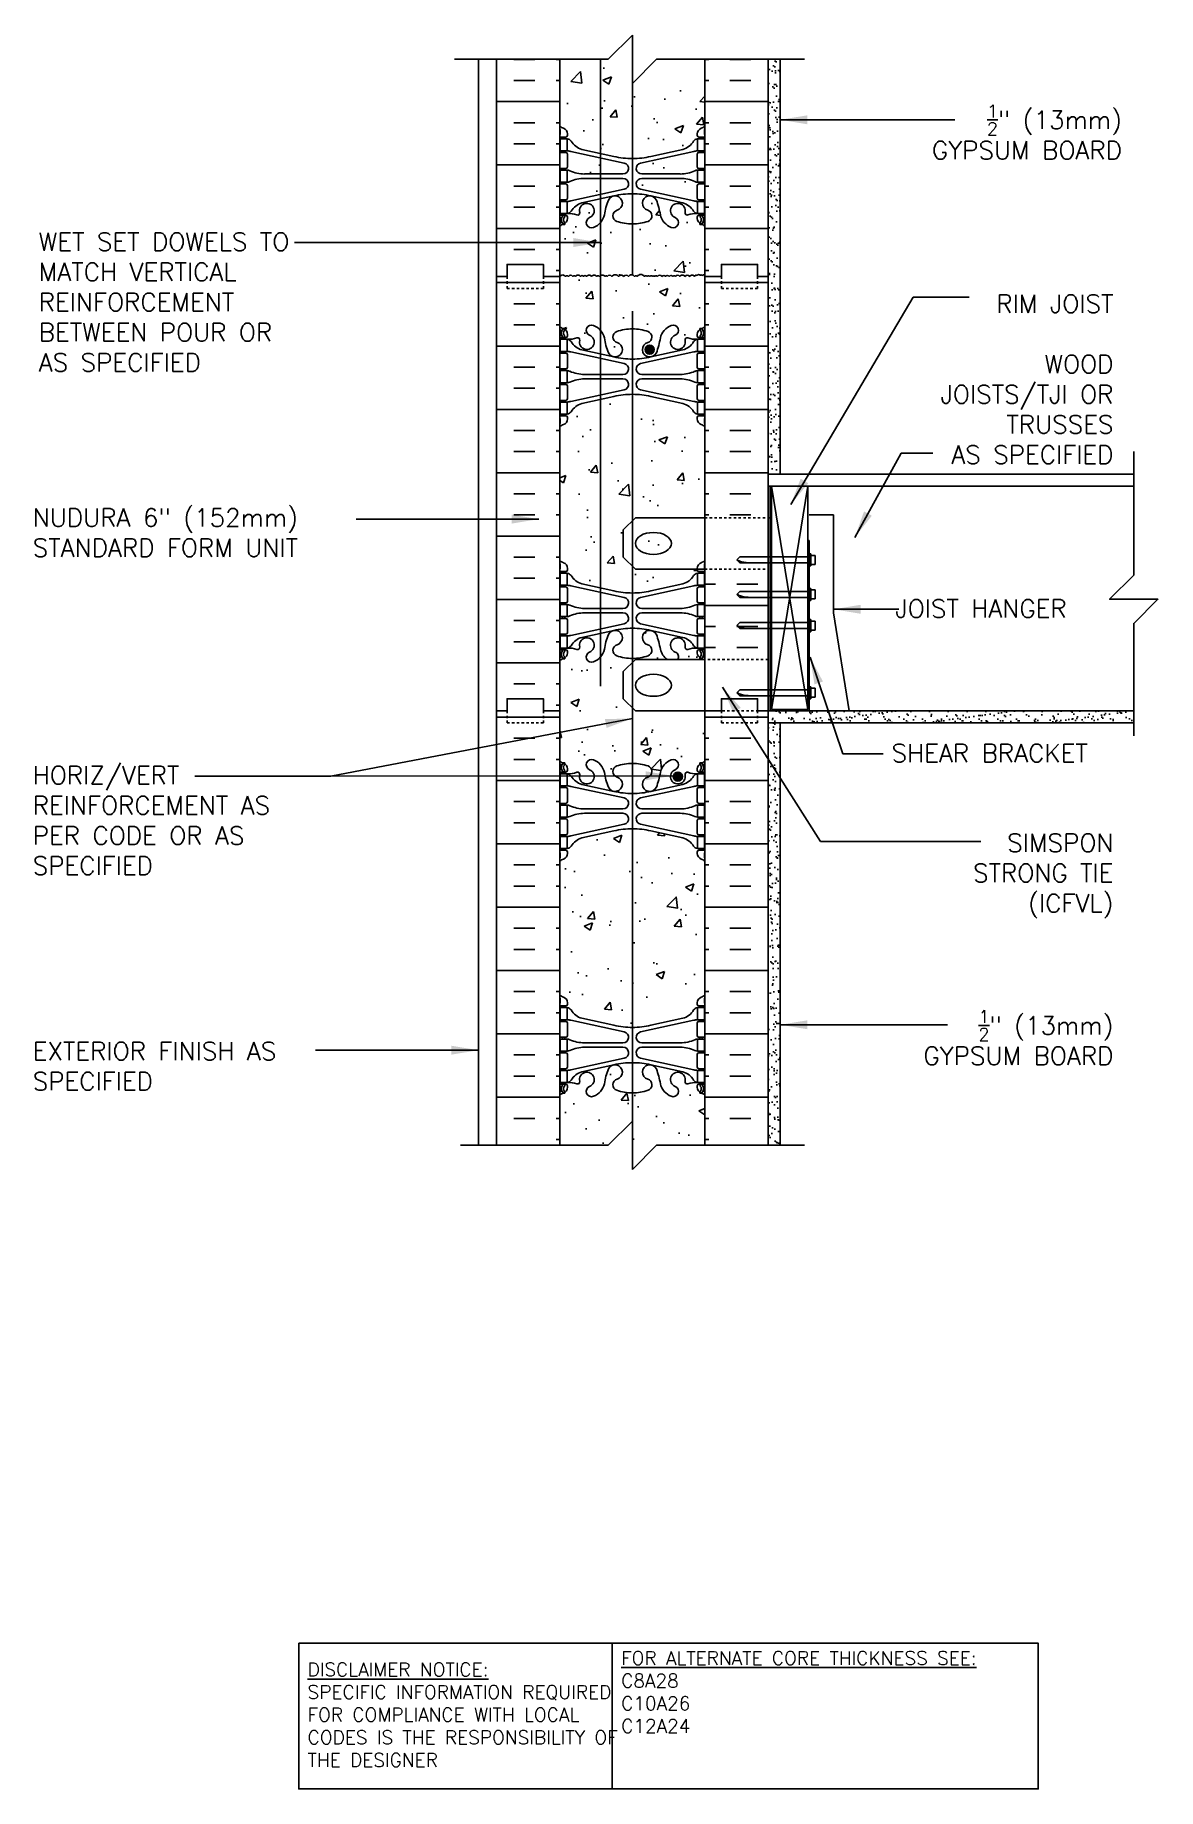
# Model space of a CAD drawing. Header units: inches. Extents: x 118.6 to 165.1, y -18.8 to 53.8.
import ezdxf
from ezdxf.enums import TextEntityAlignment as Align

# ---------------------------------------------------------------- set-up
doc = ezdxf.new("R2010")
doc.units = ezdxf.units.IN
doc.header["$LTSCALE"] = 0.5
doc.header["$MEASUREMENT"] = 0
doc.linetypes.add('DASHED2', pattern=[0.375, 0.25, -0.125])
doc.linetypes.add('HIDDEN2', pattern=[0.1875, 0.125, -0.0625])
for name, color, linetype in [('HATCH', 12, 'Continuous'), ('line25', 2, 'Continuous'), ('LINE3', 3, 'Continuous'), ('LINE50', 5, 'Continuous'), ('LINE9', 9, 'Continuous'), ('TEXT', 4, 'Continuous'), ('Web_Edge', 9, 'Continuous')]:
    doc.layers.add(name, color=color, linetype=linetype)
doc.styles.add('DIM', font='romans.shx', dxfattribs={"width": 0.7})
doc.styles.add('ROMANS', font='romans.shx', dxfattribs={"height": 1.125})
doc.styles.get("Standard").update_dxf_attribs({"font": 'romans.shx', "height": 1.125})
doc.dimstyles.new('ext_12', dxfattribs={"dimscale": 12, "dimtxt": 0.09375, "dimasz": 0.09375, "dimexe": 0.09375, "dimexo": 0.0625, "dimgap": 0.0625, "dimtad": 1, "dimdec": 1, "dimzin": 3, "dimdsep": 46, "dimlunit": 4, "dimtxsty": 'DIM', "dimcen": 0.09, "dimdle": 0.09375, "dimclrt": 4, "dimadec": 0, "dimazin": 0, "dimtfac": 1, "dimtdec": 1, "dimtmove": 2, "dimatfit": 3, "dimfxl": 1, "dimfrac": 2, "dimtolj": 1, "dimtzin": 0, "dimarcsym": 0})
pattern_1 = [(50, (91.6678, 6.5736), (3.5863, -0.31376), [0.375, -4.125]), (355, (91.6678, 6.5736), (-0.69376, 3.76096), [0.3, -3.3]), (100.4514, (91.9666, 6.5475), (2.89255, 3.4472), [0.3187, -3.50571]), (46.184, (91.668, 7.5736), (5.3362, -0.8276), [0.5625, -6.1875]), (96.636, (92.1125, 7.5047), (4.6733, 4.8706), [0.47805, -5.25856]), (351.184, (91.668, 7.5736), (4.6733, 4.8706), [0.45, -4.95]), (21, (92.1678, 7.3236), (2.98454, -2.0131), [0.375, -4.125]), (326, (92.1678, 7.3236), (1.21658, 3.62575), [0.3, -3.3]), (71.4514, (92.4165, 7.156), (4.20111, 1.61265), [0.3187, -3.50571]), (37.5, (91.6678, 6.5736), (0.0608, 1.66447), [0, -3.26, 0, -3.35, 0, -3.3125]), (7.5, (91.6678, 6.5736), (1.315348, 1.97206), [0, -1.91, 0, -3.185, 0, -1.2625]), (327.5, (90.5528, 6.5736), (2.669112, -0.112774), [0, -1.25, 0, -3.9, 0, -5.175]), (317.5, (90.0528, 6.5736), (2.91593, 0.500525), [0, -1.625, 0, -2.59, 0, -3.675])]
pattern_2 = [(37.5, (91.6678, 6.57363), (-0.0157483, 0.481706), [0, -0.38, 0, -0.425, 0, -0.40625]), (7.5, (91.6678, 6.5736), (0.442444, 0.7055365), [0, -0.205, 0, -0.3425, 0, -0.13125]), (327.5, (91.3603, 6.57363), (0.7785355, 0.0014148), [0, -0.125, 0, -0.45, 0, -0.5875]), (317.5, (91.3603, 6.5736), (0.7515317, 0.219419), [0, -0.0625, 0, -0.295, 0, -0.3375])]

msp = doc.modelspace()

# ---------------------------------------------------------------- texts
at = {"layer": 'TEXT', "style": 'ROMANS'}
msp.add_text(' JOIST HANGER', height=0.75, dxfattribs=at).set_placement((153.724, 30.068), align=Align.MIDDLE_LEFT)
at = {"layer": 'TEXT', "char_height": 0.75, "style": 'ROMANS'}
for s, insert, width, attachment_point in [('\\A1;{\\H0.7x;\\S1/2;\\H1.4286x;"} (13mm) GYPSUM BOARD', (163.632, 48.683), 9.28726, 9), ('WET SET DOWELS TO MATCH VERTICAL REINFORCEMENT BETWEEN POUR OR AS SPECIFIED ', (118.749, 42.765), 11.70168, 4), ('\\A1;\\PRIM JOIST\\P\\PWOOD \\PJOISTS/TJI OR\\PTRUSSES \\PAS SPECIFIED', (163.279, 36.069), 12.00896, 9), ('NUDURA 6" (152mm) STANDARD FORM UNIT', (118.499, 33.21), 13.66614, 4), ('SHEAR BRACKET', (154.085, 24.078), 15.79937, 4), ('HORIZ/VERT REINFORCEMENT AS PER CODE OR AS SPECIFIED', (118.499, 21.288), 11.69947, 4), ('SIMSPON \\PSTRONG TIE\\P(ICFVL)', (163.279, 18.985), 15.79937, 6), ('\\A1;{\\H0.7x;\\S1/2;\\H1.4286x;"} (13mm) GYPSUM BOARD', (163.279, 11.161), 10.57544, 9), ('EXTERIOR FINISH AS SPECIFIED', (118.499, 11.107), 12.95744, 4)]:
    msp.add_mtext(s, dxfattribs=dict(at, insert=insert, width=width, attachment_point=attachment_point))
at = {"layer": 'TEXT', "char_height": 0.5625, "attachment_point": 4}
for s, insert, width in [('{\\LDISCLAIMER NOTICE:}\\PSPECIFIC INFORMATION REQUIRED FOR COMPLIANCE WITH LOCAL CODES IS THE RESPONSIBILITY OF THE DESIGNER', (129.886, -15.766), 14.00235), ('{\\LFOR ALTERNATE CORE THICKNESS SEE:\\P}C8A28\\PC10A26\\PC12A24', (142.878, -14.826), 23.33295)]:
    msp.add_mtext(s, dxfattribs=dict(at, insert=insert, width=width))

# ---------------------------------------------------------------- hatches: boundary and pattern name
at = {"layer": 'HATCH'}
h = msp.add_hatch(dxfattribs=at)
h.set_pattern_fill('AR-CONC', color=256, scale=0.5)
h.paths.add_polyline_path([(143.344, 8.828), (143.344, 7.828), (143.344, 6.828), (144.344, 7.828), (146.344, 7.828), (146.344, 9.917, 0.064398), (146.234, 9.983), (146.144, 9.983), (146.144, 10.024, -0.249069), (146.034, 10.232), (146.034, 10.299, -0.414214), (146.096, 10.362), (146.144, 10.362), (146.144, 10.432), (146.039, 10.432, 0.10046), (145.645, 10.374, -0.601435), (145.526, 10.479, 2.182095), (145.116, 10.266, -1), (144.952, 9.858, -0.24438), (144.504, 10.379, 0.053157), (144.338, 10.993, 1.553132), (143.98, 10.568, -0.735593), (143.992, 10.11, -0.082755), (143.344, 10.002, -0.082755), (142.695, 10.11, -0.735593), (142.708, 10.568, 1.553132), (142.35, 10.993, 0.053157), (142.184, 10.379, -0.24438), (141.736, 9.858, -1), (141.572, 10.266, 2.182095), (141.162, 10.479, -0.601435), (141.042, 10.374, 0.10046), (140.649, 10.432), (140.544, 10.432), (140.544, 10.362), (140.591, 10.362, -0.414214), (140.654, 10.299), (140.654, 10.232, -0.249069), (140.544, 10.024), (140.544, 9.983), (140.454, 9.983, 0.064398), (140.344, 9.917), (140.344, 7.828), (142.344, 7.828)])
h.paths.add_polyline_path([(146.344, 19.609, 0.082415), (146.2, 19.688, -0.317837), (146.034, 19.924), (146.034, 19.991, -0.414214), (146.096, 20.054), (146.144, 20.054), (146.144, 20.124), (146.039, 20.124, -0.188973), (145.883, 20.219, 0.196323), (145.434, 20.565), (144.112, 20.856, 0.057795), (143.344, 20.945, 0.057795), (142.576, 20.856), (141.254, 20.565, 0.196323), (140.805, 20.219, -0.188973), (140.649, 20.124), (140.544, 20.124), (140.544, 20.054), (140.591, 20.054, -0.414214), (140.654, 19.991), (140.654, 19.924, -0.317837), (140.487, 19.688, 0.082415), (140.344, 19.609), (140.344, 14.046, 0.082415), (140.487, 13.967, -0.317837), (140.654, 13.732), (140.654, 13.664, -0.414214), (140.591, 13.602), (140.544, 13.602), (140.544, 13.532), (140.649, 13.532, -0.188973), (140.805, 13.437, 0.196323), (141.254, 13.091), (142.576, 12.8, 0.057795), (143.344, 12.711, 0.057795), (144.112, 12.8), (145.434, 13.091, 0.196323), (145.883, 13.437, -0.188973), (146.039, 13.532), (146.144, 13.532), (146.144, 13.602), (146.096, 13.602, -0.414214), (146.034, 13.664), (146.034, 13.732, -0.317837), (146.2, 13.967, 0.082415), (146.344, 14.046)])
h.paths.add_polyline_path([(146.344, 25.828), (143.469, 25.828), (142.969, 26.328), (142.969, 27.453), (143.469, 27.953), (144.783, 27.953, -0.176192), (144.504, 28.379, 0.053157), (144.338, 28.993, 1.553132), (143.98, 28.568, -0.735593), (143.992, 28.11, -0.082755), (143.344, 28.002, -0.082755), (142.695, 28.11, -0.735593), (142.708, 28.568, 1.553132), (142.35, 28.993, 0.053157), (142.184, 28.379, -0.24438), (141.736, 27.858, -1), (141.572, 28.266, 2.182095), (141.162, 28.479, -0.601435), (141.042, 28.374, 0.10046), (140.649, 28.432), (140.544, 28.432), (140.544, 28.362), (140.591, 28.362, -0.414214), (140.654, 28.299), (140.654, 28.232, -0.249069), (140.544, 28.024), (140.544, 27.983), (140.454, 27.983, 0.064398), (140.344, 27.917), (140.344, 25.828), (140.344, 23.739, 0.064398), (140.454, 23.673), (140.544, 23.673), (140.544, 23.631, -0.249069), (140.654, 23.424), (140.654, 23.356, -0.414214), (140.591, 23.294), (140.544, 23.294), (140.544, 23.224), (140.649, 23.224, 0.10046), (141.042, 23.281, -0.601435), (141.162, 23.176, 2.182095), (141.572, 23.389, -1), (141.736, 23.798, -0.24438), (142.184, 23.277, 0.053157), (142.35, 22.663, 1.553132), (142.708, 23.087, -0.735593), (142.695, 23.545, -0.082755), (143.344, 23.653, -0.082755), (143.992, 23.545, -0.735593), (143.98, 23.087, 1.553132), (144.338, 22.663, 0.053157), (144.504, 23.277, -0.24438), (144.952, 23.798, -1), (145.116, 23.389, 2.182095), (145.526, 23.176, -0.601435), (145.645, 23.281, 0.10046), (146.039, 23.224), (146.144, 23.224), (146.144, 23.294), (146.096, 23.294, -0.414214), (146.034, 23.356), (146.034, 23.424, -0.249069), (146.144, 23.631), (146.144, 23.673), (146.234, 23.673, 0.064398), (146.344, 23.739)])
h.paths.add_polyline_path([(146.034, 28.232), (146.034, 28.299, -0.414214), (146.096, 28.362), (146.144, 28.362), (146.144, 28.432), (146.039, 28.432, 0.10046), (145.645, 28.374, -0.601435), (145.526, 28.479, 2.182095), (145.116, 28.266, -0.455774), (145.225, 27.953), (146.292, 27.953, 0.03269), (146.234, 27.983), (146.144, 27.983), (146.144, 28.024, -0.249069)], flags=17)
edge = h.paths.add_edge_path(flags=17)
edge.add_ellipse((144.214, 26.89), major_axis=(-0.746, 0), ratio=0.610344, start_angle=0, end_angle=360, ccw=False)
edge = h.paths.add_edge_path(flags=17)
edge.add_ellipse((144.214, 32.765), major_axis=(-0.746, 0), ratio=0.610344, start_angle=0, end_angle=360)
h.paths.add_polyline_path([(142.969, 33.328), (143.469, 33.828), (146.344, 33.828), (146.344, 37.609, 0.082415), (146.2, 37.688, -0.317837), (146.034, 37.924), (146.034, 37.991, -0.414214), (146.096, 38.054), (146.144, 38.054), (146.144, 38.124), (146.039, 38.124, -0.188973), (145.883, 38.219, 0.196323), (145.434, 38.565), (144.112, 38.856, 0.057795), (143.344, 38.945, 0.057795), (142.576, 38.856), (141.254, 38.565, 0.196323), (140.805, 38.219, -0.188973), (140.649, 38.124), (140.544, 38.124), (140.544, 38.054), (140.591, 38.054, -0.414214), (140.654, 37.991), (140.654, 37.924, -0.317837), (140.487, 37.688, 0.082415), (140.344, 37.609), (140.344, 32.046, 0.082415), (140.487, 31.967, -0.317837), (140.654, 31.732), (140.654, 31.664, -0.414214), (140.591, 31.602), (140.544, 31.602), (140.544, 31.532), (140.649, 31.532, -0.188973), (140.805, 31.437, 0.196323), (141.254, 31.091), (142.576, 30.8, 0.057795), (143.344, 30.711, 0.057795), (144.112, 30.8), (145.434, 31.091, 0.196323), (145.883, 31.437, -0.188973), (146.039, 31.532), (146.144, 31.532), (146.144, 31.602), (146.096, 31.602, -0.414214), (146.034, 31.664), (146.034, 31.703), (143.469, 31.703), (142.969, 32.203)])
h.paths.add_polyline_path([(146.2, 49.967, 0.082415), (146.344, 50.046), (146.344, 52.828), (144.344, 52.828), (143.344, 51.828), (143.344, 53.828), (142.344, 52.828), (140.344, 52.828), (140.344, 50.046, 0.082415), (140.487, 49.967, -0.317837), (140.654, 49.732), (140.654, 49.664, -0.414214), (140.591, 49.602), (140.544, 49.602), (140.544, 49.532), (140.649, 49.532, -0.188973), (140.805, 49.437, 0.196323), (141.254, 49.091), (142.576, 48.8, 0.057795), (143.344, 48.711, 0.057795), (144.112, 48.8), (145.434, 49.091, 0.196323), (145.883, 49.437, -0.188973), (146.039, 49.532), (146.144, 49.532), (146.144, 49.602), (146.096, 49.602, -0.414214), (146.034, 49.664), (146.034, 49.732, -0.317837)])
h = msp.add_hatch(dxfattribs=at)
h.set_pattern_fill('INSUL', color=256, scale=7, style=0)
h.set_pattern_definition([(0, (-2785.8178, -353.1817), (0, 2.625), []), (0, (-2785.8178, -352.3067), (0, 2.625), [0.875, -0.875]), (0, (-2785.8178, -351.4317), (0, 2.625), [0.875, -0.875])])
h.paths.add_polyline_path([(140.344, 52.828), (137.719, 52.828), (137.719, 43.828), (138.156, 43.828), (138.156, 44.328), (139.656, 44.328), (139.656, 43.828), (140.344, 43.828)])
h = msp.add_hatch(dxfattribs=at)
h.set_pattern_fill('INSUL', color=256, scale=7, style=0)
h.set_pattern_definition([(180, (3072.5054, -353.1817), (0, 2.625), []), (180, (3072.5054, -352.3067), (0, 2.625), [0.875, -0.875]), (180, (3072.5054, -351.4317), (0, 2.625), [0.875, -0.875])])
h.paths.add_polyline_path([(148.969, 52.828), (146.344, 52.828), (146.344, 43.828), (147.031, 43.828), (147.031, 44.328), (148.531, 44.328), (148.531, 43.828), (148.969, 43.828)])
h = msp.add_hatch(dxfattribs=at)
h.set_pattern_fill('AR-SAND', color=256, scale=0.25, style=0)
h.set_pattern_definition(pattern_2)
h.paths.add_polyline_path([(149.469, 52.828), (148.969, 52.828), (148.969, 43.828), (148.969, 35.64), (149.469, 35.64)])
h = msp.add_hatch(dxfattribs=at)
h.set_pattern_fill('AR-CONC', color=256, scale=0.5, style=0)
h.set_pattern_definition(pattern_1)
h.paths.add_polyline_path([(145.935, 48.203, -0.124673), (146.039, 48.232), (146.144, 48.232), (146.144, 48.302), (146.096, 48.302, -0.414214), (146.034, 48.364), (146.034, 48.899, -0.414214), (146.096, 48.962), (146.144, 48.962), (146.144, 49.032), (146.039, 49.032, 0.036537), (145.895, 49.008), (144.646, 48.736), (144.646, 48.072), (145.329, 48.072, 0.097844)])
h.paths.add_polyline_path([(146.034, 47.599, -0.414214), (146.096, 47.662), (146.144, 47.662), (146.144, 47.732), (146.039, 47.732, -0.124673), (145.935, 47.76, 0.097844), (145.329, 47.892), (144.646, 47.892), (144.646, 47.227), (145.895, 46.955, 0.036537), (146.039, 46.932), (146.144, 46.932), (146.144, 47.002), (146.096, 47.002, -0.414214), (146.034, 47.064)])
h.paths.add_polyline_path([(144.646, 47.892), (143.733, 47.892, 0.897292), (143.684, 47.437), (144.646, 47.227)])
h.paths.add_polyline_path([(144.646, 48.736), (143.684, 48.526, 0.897292), (143.733, 48.072), (144.646, 48.072)])
h.paths.add_polyline_path([(143.004, 48.526), (140.793, 49.008, 0.036537), (140.649, 49.032), (140.544, 49.032), (140.544, 48.962), (140.591, 48.962, -0.414214), (140.654, 48.899), (140.654, 48.364, -0.414214), (140.591, 48.302), (140.544, 48.302), (140.544, 48.232), (140.649, 48.232, -0.124673), (140.752, 48.203, 0.097844), (141.359, 48.072), (142.955, 48.072, 0.897292)])
h.paths.add_polyline_path([(143.004, 47.437, 0.677618), (143.074, 47.859), (142.264, 47.859), (141.064, 47.859, 0.051135), (140.752, 47.76, -0.124673), (140.649, 47.732), (140.544, 47.732), (140.544, 47.662), (140.591, 47.662, -0.414214), (140.654, 47.599), (140.654, 47.064, -0.414214), (140.591, 47.002), (140.544, 47.002), (140.544, 46.932), (140.649, 46.932, 0.036537), (140.793, 46.955)])
h = msp.add_hatch(dxfattribs=at)
h.set_pattern_fill('AR-CONC', color=256, scale=0.5, style=0)
h.set_pattern_definition(pattern_1)
h.paths.add_polyline_path([(146.344, 43.828), (146.344, 45.917, 0.064398), (146.234, 45.983), (146.144, 45.983), (146.144, 46.024, -0.249069), (146.034, 46.232), (146.034, 46.299, -0.414214), (146.096, 46.362), (146.144, 46.362), (146.144, 46.432), (146.039, 46.432, 0.10046), (145.645, 46.374, -0.601435), (145.526, 46.479, 2.182095), (145.116, 46.266, -1), (144.952, 45.858, -0.130426), (144.646, 46.086), (144.646, 41.569, -0.130426), (144.952, 41.798, -1), (145.116, 41.389, 2.182095), (145.526, 41.176, -0.601435), (145.645, 41.281, 0.10046), (146.039, 41.224), (146.144, 41.224), (146.144, 41.294), (146.096, 41.294, -0.414214), (146.034, 41.356), (146.034, 41.424, -0.249069), (146.144, 41.631), (146.144, 41.673), (146.234, 41.673, 0.064398), (146.344, 41.739)])
h.paths.add_polyline_path([(144.646, 46.086, -0.110434), (144.504, 46.379, 0.053157), (144.338, 46.993, 0.223253), (144.138, 47.158), (144.118, 47.162, 0.955472), (143.98, 46.568, -0.735593), (143.992, 46.11, -0.082755), (143.344, 46.002), (143.344, 41.653, -0.082755), (143.992, 41.545, -0.735593), (143.98, 41.087, 0.955472), (144.118, 40.494), (144.138, 40.498, 0.223253), (144.338, 40.663, 0.053157), (144.504, 41.277, -0.110434), (144.646, 41.569)])
h.paths.add_polyline_path([(144.25, 40.794, -1), (143.875, 40.794, -1)], flags=16)
h.paths.add_polyline_path([(143.344, 46.002, -0.082755), (142.695, 46.11, -0.735593), (142.708, 46.568, 0.955472), (142.57, 47.162), (142.55, 47.158, 0.223253), (142.35, 46.993, 0.053157), (142.184, 46.379, -0.24438), (141.736, 45.858, -1), (141.572, 46.266, 2.182095), (141.162, 46.479, -0.601435), (141.042, 46.374, 0.10046), (140.649, 46.432), (140.544, 46.432), (140.544, 46.362), (140.591, 46.362, -0.414214), (140.654, 46.299), (140.654, 46.232, -0.249069), (140.544, 46.024), (140.544, 45.983), (140.454, 45.983, 0.064398), (140.344, 45.917), (140.344, 43.828), (140.344, 41.739, 0.064398), (140.454, 41.673), (140.544, 41.673), (140.544, 41.631, -0.249069), (140.654, 41.424), (140.654, 41.356, -0.414214), (140.591, 41.294), (140.544, 41.294), (140.544, 41.224), (140.649, 41.224, 0.10046), (141.042, 41.281, -0.601435), (141.162, 41.176, 2.182095), (141.572, 41.389, -1), (141.736, 41.798, -0.24438), (142.184, 41.277, 0.051477), (142.343, 40.682), (142.624, 40.682), (142.909, 40.682, 0.444231), (142.708, 41.087, -0.735593), (142.695, 41.545, -0.082755), (143.344, 41.653)])
h = msp.add_hatch(dxfattribs=at)
h.set_pattern_fill('INSUL', color=256, scale=7, style=0)
h.set_pattern_definition([(0, (-2785.8178, -371.1817), (0, 2.625), []), (0, (-2785.8178, -370.3067), (0, 2.625), [0.875, -0.875]), (0, (-2785.8178, -369.4317), (0, 2.625), [0.875, -0.875])])
h.paths.add_polyline_path([(137.719, 25.828), (138.156, 25.828), (138.156, 26.328), (139.656, 26.328), (139.656, 25.828), (140.344, 25.828), (140.344, 43.828), (139.656, 43.828), (139.656, 44.328), (138.156, 44.328), (138.156, 43.828), (137.719, 43.828)])
h = msp.add_hatch(dxfattribs=at)
h.set_pattern_fill('INSUL', color=256, scale=7, style=0)
h.set_pattern_definition([(180, (3072.5054, -371.1817), (0, 2.625), []), (180, (3072.5054, -370.3067), (0, 2.625), [0.875, -0.875]), (180, (3072.5054, -369.4317), (0, 2.625), [0.875, -0.875])])
h.paths.add_polyline_path([(146.344, 33.828), (148.969, 33.828), (148.969, 43.828), (148.531, 43.828), (148.531, 44.328), (147.031, 44.328), (147.031, 43.828), (146.344, 43.828)])
h = msp.add_hatch(dxfattribs=at)
h.set_pattern_fill('INSUL', color=256, scale=7, style=0)
h.set_pattern_definition([(0, (91.6678, 6.5736), (0, 2.625), []), (0, (91.6678, 7.4486), (0, 2.625), [0.875, -0.875]), (0, (91.6678, 8.3236), (0, 2.625), [0.875, -0.875])])
h.paths.add_polyline_path([(148.969, 31.703), (146.344, 31.703), (146.344, 27.953), (148.969, 27.953)])
h = msp.add_hatch(dxfattribs=at)
h.set_pattern_fill('AR-CONC', color=256, scale=0.25, style=0)
h.set_pattern_definition([(50, (91.6678, 6.5736), (1.79315, -0.15688), [0.1875, -2.0625]), (355, (91.6678, 6.5736), (-0.34688, 1.88048), [0.15, -1.65]), (100.4514, (91.8172, 6.5606), (1.446273, 1.7236), [0.15935, -1.752855]), (46.184, (91.6678, 7.0736), (2.6681, -0.4138), [0.28125, -3.09375]), (96.6356, (91.8901, 7.0391), (2.33666, 2.4353), [0.23903, -2.62928]), (351.184, (91.6678, 7.0736), (2.33665, 2.4353), [0.225, -2.475]), (21, (91.9178, 6.9486), (1.492268, -1.006547), [0.1875, -2.0625]), (326, (91.9178, 6.9486), (0.60829, 1.812875), [0.15, -1.65]), (71.4514, (92.0421, 6.8648), (2.100557, 0.806326), [0.15935, -1.752855]), (37.5, (91.6678, 6.5736), (0.0303996, 0.8322346), [0, -1.63, 0, -1.675, 0, -1.65625]), (7.5, (91.6678, 6.5736), (0.657674, 0.986029), [0, -0.955, 0, -1.5925, 0, -0.63125]), (327.5, (91.1103, 6.5736), (1.334556, -0.056387), [0, -0.625, 0, -1.95, 0, -2.5875]), (317.5, (90.8603, 6.5736), (1.457965, 0.250262), [0, -0.8125, 0, -1.295, 0, -1.8375])])
h.paths.add_polyline_path([(146.034, 28.232), (146.034, 28.299, -0.414214), (146.096, 28.362), (146.144, 28.362), (146.144, 28.432), (146.039, 28.432, 0.10046), (145.645, 28.374, -0.601435), (145.526, 28.479, 2.182095), (145.116, 28.266, -0.455774), (145.225, 27.953), (146.292, 27.953, 0.03269), (146.234, 27.983), (146.144, 27.983), (146.144, 28.024, -0.249069)])
h = msp.add_hatch(dxfattribs=at)
h.set_pattern_fill('INSUL', color=256, scale=7, style=0)
h.set_pattern_definition([(0, (-2785.8178, -389.1817), (0, 2.625), []), (0, (-2785.8178, -388.3067), (0, 2.625), [0.875, -0.875]), (0, (-2785.8178, -387.4317), (0, 2.625), [0.875, -0.875])])
h.paths.add_polyline_path([(137.719, 7.828), (138.156, 7.828), (138.156, 8.328), (139.656, 8.328), (139.656, 7.828), (140.344, 7.828), (140.344, 25.828), (139.656, 25.828), (139.656, 26.328), (138.156, 26.328), (138.156, 25.828), (137.719, 25.828)])
h = msp.add_hatch(dxfattribs=at)
h.set_pattern_fill('INSUL', color=256, scale=7, style=0)
h.set_pattern_definition([(180, (3072.5054, -389.1817), (0, 2.625), []), (180, (3072.5054, -388.3067), (0, 2.625), [0.875, -0.875]), (180, (3072.5054, -387.4317), (0, 2.625), [0.875, -0.875])])
h.paths.add_polyline_path([(148.969, 7.828), (148.531, 7.828), (148.531, 8.328), (147.031, 8.328), (147.031, 7.828), (146.344, 7.828), (146.344, 25.828), (147.031, 25.828), (147.031, 26.328), (148.531, 26.328), (148.531, 25.828), (148.969, 25.828)])
h = msp.add_hatch(dxfattribs=at)
h.set_pattern_fill('AR-SAND', color=256, scale=0.25, style=0)
h.set_pattern_definition(pattern_2)
h.paths.add_polyline_path([(164.12, 25.328), (164.12, 25.828), (150.674, 25.828), (149.049, 25.828), (148.969, 25.828), (148.969, 25.328)])
h = msp.add_hatch(dxfattribs=at)
h.set_pattern_fill('AR-SAND', color=256, scale=0.25, style=0)
h.set_pattern_definition(pattern_2)
h.paths.add_polyline_path([(149.469, 25.328), (148.969, 25.328), (148.969, 7.828), (149.469, 7.828)])
at = {"layer": 'LINE3'}
for points in [[(144.25, 40.794, 1), (143.875, 40.794, 1)], [(145.416, 23.106, 1), (145.041, 23.106, 1)]]:
    msp.add_hatch(color=256, dxfattribs=at).paths.add_polyline_path(points)

# ---------------------------------------------------------------- linework, layer by layer
at = {"layer": 'HATCH'}
for p, q in [((149.111, 35.14), (150.611, 25.89)), ((150.611, 35.14), (149.111, 25.89))]:
    msp.add_line(p, q, dxfattribs=at)
msp.add_lwpolyline([(140.344, 43.828, -0.520567), (140.575, 43.828, -0.520567), (140.695, 43.828, -0.520567), (140.879, 43.828, -0.520567), (140.984, 43.828, -0.520567), (141.194, 43.828, -0.520567), (141.32, 43.828, -0.520567), (141.446, 43.828, -0.520567), (141.655, 43.828, -0.520567), (141.865, 43.828, -0.520567), (141.986, 43.828, -0.520567), (142.212, 43.828, -0.520567), (142.306, 43.828, -0.520567), (142.495, 43.828, -0.520567), (142.773, 43.828, -0.520567), (142.983, 43.828, -0.520567), (143.182, 43.828, -0.520567), (143.429, 43.828, -0.520567), (143.539, 43.828, -0.520567), (143.845, 43.828, -0.520567), (143.95, 43.828, -0.520567), (144.066, 43.828, -0.520567), (144.186, 43.828, -0.520567), (144.275, 43.828, -0.520567), (144.391, 43.828, -0.520567), (144.569, 43.828, -0.520567), (144.716, 43.828, -0.520567), (144.868, 43.828, -0.520567), (145.026, 43.828, -0.520567), (145.125, 43.828, -0.520567), (145.304, 43.828, -0.520567), (145.524, 43.828, -0.520567), (145.718, 43.828, -0.520567), (145.923, 43.828, -0.520567), (146.022, 43.87, -0.520567), (146.154, 43.87, -0.520567), (146.243, 43.87, -0.759433), (146.344, 43.828)], format="xyb", dxfattribs=at)
at = {"layer": 'line25'}
for p, q in [((140.344, 52.828), (140.344, 43.828)), ((146.344, 43.828), (146.344, 52.828)), ((140.344, 43.828), (140.344, 25.828)), ((146.344, 20.203), (146.344, 43.828)), ((148.969, 35.14), (164.12, 35.14)), ((150.611, 32.89), (150.611, 25.89)), ((140.344, 25.828), (140.344, 7.828)), ((150.611, 25.89), (149.111, 25.89)), ((150.674, 25.828), (164.12, 25.828)), ((150.674, 25.828), (151.986, 25.828)), ((146.344, 7.828), (146.344, 20.203))]:
    msp.add_line(p, q, dxfattribs=at)
at = {"layer": 'line25', "color": 9}
for p, q in [((147.674, 32.082), (147.799, 32.207)), ((147.674, 32.082), (147.799, 31.957)), ((150.736, 32.332), (150.674, 32.332)), ((150.674, 32.332), (150.674, 31.832)), ((150.736, 32.332), (150.736, 31.832)), ((150.924, 32.269), (150.736, 32.269)), ((150.924, 31.894), (150.924, 32.269)), ((150.674, 31.832), (150.736, 31.832)), ((150.736, 31.894), (150.924, 31.894)), ((147.674, 30.653), (147.799, 30.778)), ((147.674, 30.653), (147.799, 30.528)), ((150.736, 30.903), (150.674, 30.903)), ((150.674, 30.903), (150.674, 30.403)), ((150.736, 30.903), (150.736, 30.403)), ((150.924, 30.841), (150.736, 30.841)), ((150.924, 30.466), (150.924, 30.841)), ((150.674, 30.403), (150.736, 30.403)), ((150.736, 30.466), (150.924, 30.466)), ((147.674, 29.359), (147.799, 29.484)), ((147.674, 29.359), (147.799, 29.234)), ((150.736, 29.609), (150.674, 29.609)), ((150.674, 29.609), (150.674, 29.109)), ((150.674, 29.109), (150.736, 29.109)), ((150.736, 29.609), (150.736, 29.109)), ((150.924, 29.547), (150.736, 29.547)), ((150.736, 29.172), (150.924, 29.172)), ((150.924, 29.172), (150.924, 29.547)), ((147.674, 26.58), (147.799, 26.705)), ((147.674, 26.58), (147.799, 26.455)), ((150.736, 26.83), (150.674, 26.83)), ((150.674, 26.83), (150.674, 26.33)), ((150.674, 26.33), (150.736, 26.33)), ((150.736, 26.83), (150.736, 26.33)), ((150.924, 26.768), (150.736, 26.768)), ((150.736, 26.393), (150.924, 26.393)), ((150.924, 26.393), (150.924, 26.768))]:
    msp.add_line(p, q, dxfattribs=at)
at = {"layer": 'line25'}
msp.add_lwpolyline([(149.111, 25.89), (150.611, 25.89), (150.611, 35.14), (149.111, 35.14)], close=True, dxfattribs=at)
at = {"layer": 'line25', "color": 9}
for points in [[(147.799, 31.957), (150.674, 31.957), (150.674, 32.207), (147.799, 32.207)], [(147.799, 30.528), (150.674, 30.528), (150.674, 30.778), (147.799, 30.778)], [(147.799, 29.234), (150.674, 29.234), (150.674, 29.484), (147.799, 29.484)], [(147.799, 26.455), (150.674, 26.455), (150.674, 26.705), (147.799, 26.705)]]:
    msp.add_lwpolyline(points, dxfattribs=at)
for points in [[(147.674, 32.082), (147.872, 32.004), (148.243, 31.957)], [(147.674, 30.653), (147.872, 30.576), (148.243, 30.528)], [(147.674, 29.359), (147.872, 29.282), (148.243, 29.234)], [(147.674, 26.58), (147.872, 26.503), (148.243, 26.455)]]:
    msp.add_spline(points, degree=3, dxfattribs=at)
at = {"layer": 'LINE3'}
for p, q in [((143.344, 53.828), (143.344, 43.887)), ((142.023, 26.851), (142.023, 52.828)), ((143.344, 42.387), (143.344, 8.828))]:
    msp.add_line(p, q, dxfattribs=at)
for centre in [(144.062, 40.794), (145.229, 23.106)]:
    msp.add_circle(centre, 0.188, dxfattribs=at)
at = {"layer": 'LINE50'}
for p, q in [((137.719, 43.828), (137.719, 52.828)), ((148.969, 43.828), (148.969, 52.828)), ((137.719, 25.828), (137.719, 43.828)), ((148.969, 25.828), (148.969, 43.828)), ((137.719, 7.828), (137.719, 25.828)), ((148.969, 7.828), (148.969, 25.828))]:
    msp.add_line(p, q, dxfattribs=at)
for points in [[(137.719, 43.828), (138.156, 43.828), (138.156, 44.328), (139.656, 44.328), (139.656, 43.828), (140.344, 43.828)], [(140.344, 43.828), (139.656, 43.828), (139.656, 44.328), (138.156, 44.328), (138.156, 43.828), (137.719, 43.828)], [(148.969, 43.828), (148.531, 43.828), (148.531, 44.328), (147.031, 44.328), (147.031, 43.828), (146.344, 43.828)], [(146.344, 43.828), (147.031, 43.828), (147.031, 44.328), (148.531, 44.328), (148.531, 43.828), (148.969, 43.828)], [(140.344, 25.828), (139.656, 25.828), (139.656, 26.328), (138.156, 26.328), (138.156, 25.828), (137.719, 25.828)], [(137.719, 25.828), (138.156, 25.828), (138.156, 26.328), (139.656, 26.328), (139.656, 25.828), (140.344, 25.828)], [(146.344, 25.828), (147.031, 25.828), (147.031, 26.328), (148.531, 26.328), (148.531, 25.828), (148.969, 25.828)], [(148.969, 25.828), (148.531, 25.828), (148.531, 26.328), (147.031, 26.328), (147.031, 25.828), (146.344, 25.828)]]:
    msp.add_lwpolyline(points, dxfattribs=at)
at = {"layer": 'LINE9'}
for p, q in [((143.344, 53.828), (142.344, 52.828)), ((143.344, 53.828), (143.344, 51.828)), ((135.969, 52.828), (142.344, 52.828)), ((136.969, 52.828), (136.969, 7.828)), ((143.344, 51.828), (144.344, 52.828)), ((144.344, 52.828), (150.469, 52.828)), ((149.469, 52.828), (149.469, 35.64)), ((148.969, 35.64), (164.12, 35.64)), ((149.049, 35.14), (149.049, 25.828)), ((143.469, 33.828), (142.969, 33.328)), ((146.344, 33.828), (143.469, 33.828)), ((150.674, 33.946), (151.674, 33.946)), ((151.674, 33.946), (151.674, 29.887)), ((150.611, 32.89), (150.674, 32.89)), ((150.674, 32.89), (150.674, 25.828)), ((143.469, 31.703), (142.969, 32.203)), ((146.344, 31.703), (143.469, 31.703)), ((152.332, 25.828), (151.674, 29.887)), ((143.469, 27.953), (142.969, 27.453)), ((146.344, 27.953), (143.469, 27.953)), ((143.469, 25.828), (142.969, 26.328)), ((146.344, 25.828), (143.469, 25.828)), ((150.674, 25.828), (149.049, 25.828)), ((148.969, 25.328), (164.12, 25.328)), ((149.469, 7.828), (149.469, 25.328)), ((143.344, 8.828), (142.344, 7.828)), ((143.344, 7.828), (143.344, 8.828)), ((142.344, 7.828), (136.219, 7.828)), ((143.344, 7.828), (143.344, 6.828)), ((143.344, 6.828), (144.344, 7.828)), ((144.344, 7.828), (150.469, 7.828))]:
    msp.add_line(p, q, dxfattribs=at)
at = {"layer": 'LINE9', "linetype": 'HIDDEN2'}
for p, q in [((146.344, 33.828), (148.969, 33.828)), ((146.344, 31.703), (148.969, 31.703)), ((148.969, 27.953), (146.344, 27.953)), ((148.969, 25.828), (146.344, 25.828))]:
    msp.add_line(p, q, dxfattribs=at)
at = {"layer": 'LINE9', "color": 251}
for p, q in [((140.344, 31.602), (140.591, 31.602)), ((140.354, 31.722), (140.354, 31.908)), ((140.454, 31.532), (140.454, 31.602)), ((140.544, 31.532), (140.544, 31.602)), ((140.654, 31.732), (140.654, 31.664)), ((146.034, 31.703), (146.034, 31.664)), ((146.344, 31.602), (146.096, 31.602)), ((146.144, 31.532), (146.144, 31.602)), ((146.234, 31.532), (146.234, 31.602)), ((146.334, 31.722), (146.334, 31.908)), ((140.344, 30.962), (140.591, 30.962)), ((140.454, 30.962), (140.454, 31.032)), ((140.544, 30.962), (140.544, 31.032)), ((140.654, 30.364), (140.654, 30.899)), ((140.793, 31.008), (143.004, 30.526)), ((141.254, 31.091), (142.576, 30.8)), ((145.895, 31.008), (143.684, 30.526)), ((145.434, 31.091), (144.112, 30.8)), ((146.034, 30.364), (146.034, 30.899)), ((146.344, 30.962), (146.096, 30.962)), ((146.144, 30.962), (146.144, 31.032)), ((146.234, 30.962), (146.234, 31.032)), ((140.344, 30.302), (140.591, 30.302)), ((140.454, 30.232), (140.454, 30.302)), ((140.544, 30.232), (140.544, 30.302)), ((141.359, 30.072), (142.955, 30.072)), ((141.359, 29.892), (142.955, 29.892)), ((145.329, 30.072), (143.733, 30.072)), ((145.329, 29.892), (143.733, 29.892)), ((146.344, 30.302), (146.096, 30.302)), ((146.144, 30.232), (146.144, 30.302)), ((146.234, 30.232), (146.234, 30.302)), ((140.344, 29.662), (140.591, 29.662)), ((140.454, 29.662), (140.454, 29.732)), ((140.544, 29.662), (140.544, 29.732)), ((140.654, 29.064), (140.654, 29.599)), ((140.793, 28.955), (143.004, 29.437)), ((141.254, 28.873), (142.576, 29.163)), ((145.895, 28.955), (143.684, 29.437)), ((145.434, 28.873), (144.112, 29.163)), ((146.034, 29.064), (146.034, 29.599)), ((146.344, 29.662), (146.096, 29.662)), ((146.144, 29.662), (146.144, 29.732)), ((146.234, 29.662), (146.234, 29.732)), ((140.344, 29.002), (140.591, 29.002)), ((140.344, 28.362), (140.591, 28.362)), ((140.454, 28.932), (140.454, 29.002)), ((140.454, 28.362), (140.454, 28.432)), ((140.544, 28.932), (140.544, 29.002)), ((140.544, 28.362), (140.544, 28.432)), ((146.344, 29.002), (146.096, 29.002)), ((146.344, 28.362), (146.096, 28.362)), ((146.144, 28.932), (146.144, 29.002)), ((146.144, 28.362), (146.144, 28.432)), ((146.234, 28.932), (146.234, 29.002)), ((146.234, 28.362), (146.234, 28.432)), ((140.344, 28.262), (140.386, 28.262)), ((140.454, 27.983), (140.544, 27.983)), ((140.544, 27.983), (140.544, 28.024)), ((140.654, 28.232), (140.654, 28.299)), ((146.034, 28.232), (146.034, 28.299)), ((146.144, 27.983), (146.144, 28.024)), ((146.234, 27.983), (146.144, 27.983)), ((146.344, 28.262), (146.302, 28.262))]:
    msp.add_line(p, q, dxfattribs=at)
at = {"layer": 'LINE9', "linetype": 'DASHED2', "ltscale": 0.15}
for points in [[(139.656, 43.828), (139.656, 43.828), (139.656, 43.328), (138.156, 43.328), (138.156, 43.828), (138.156, 43.828)], [(148.531, 43.828), (148.531, 43.828), (148.531, 43.328), (147.031, 43.328), (147.031, 43.828), (147.031, 43.828)], [(139.656, 25.828), (139.656, 25.828), (139.656, 25.328), (138.156, 25.328), (138.156, 25.828), (138.156, 25.828)], [(147.031, 25.828), (147.031, 25.828), (147.031, 25.328), (148.531, 25.328), (148.531, 25.828), (148.531, 25.828)]]:
    msp.add_lwpolyline(points, dxfattribs=at)
at = {"layer": 'LINE9'}
for points in [[(164.12, 36.578), (164.12, 34.21)], [(164.12, 34.21), (164.12, 31.453), (163.12, 30.453), (165.12, 30.453), (164.12, 29.453), (164.12, 24.799)], [(142.969, 33.328), (142.969, 32.203)], [(142.969, 26.328), (142.969, 27.453)]]:
    msp.add_lwpolyline(points, dxfattribs=at)
msp.add_lwpolyline([(148.969, 25.828), (149.049, 25.828), (149.049, 33.828), (148.969, 33.828)], close=True, dxfattribs=at)
at = {"layer": 'LINE9', "color": 251}
for points in [[(140.349, 31.532), (140.649, 31.532), (140.649, 31.032), (140.349, 31.032)], [(146.339, 31.532), (146.039, 31.532), (146.039, 31.032), (146.339, 31.032)], [(140.349, 30.232), (140.649, 30.232), (140.649, 29.732), (140.349, 29.732)], [(146.339, 30.232), (146.039, 30.232), (146.039, 29.732), (146.339, 29.732)], [(140.349, 28.932), (140.649, 28.932), (140.649, 28.432), (140.349, 28.432)], [(146.339, 28.932), (146.039, 28.932), (146.039, 28.432), (146.339, 28.432)]]:
    msp.add_lwpolyline(points, close=True, dxfattribs=at)
for centre, radius, start, end in [((140.654, 32.439), 0.5, 231.68334, 250.52878), ((146.034, 32.439), 0.5, 289.47122, 308.31666), ((140.334, 31.908), 0.02, 360, 58.92705), ((140.654, 32.439), 0.6, 238.89067, 238.92705), ((140.334, 31.722), 0.02, 299.98802, 360), ((140.404, 31.732), 0.25, 0, 70.52878), ((140.591, 31.664), 0.0625, 270, 0), ((140.606, 31.285), 0.25, 37.27766, 80.0823), ((141.453, 31.814), 0.75, 210.15498, 254.58381), ((145.234, 31.814), 0.75, 285.41619, 329.84502), ((146.082, 31.285), 0.25, 99.9177, 142.72234), ((146.284, 31.732), 0.25, 109.47122, 180), ((146.096, 31.664), 0.0625, 180, 270), ((146.354, 31.908), 0.02, 121.07295, 180), ((146.354, 31.722), 0.02, 180, 240.01198), ((146.034, 32.439), 0.6, 301.07295, 301.10933), ((140.591, 30.899), 0.0625, 0, 90), ((140.558, 30.036), 1, 76.42909, 84.79907), ((143.344, 34.067), 3.356, 256.76915, 270), ((142.955, 30.302), 0.23, 270, 77.60551), ((143.344, 34.067), 3.356, 270, 283.23085), ((143.733, 30.302), 0.23, 102.39449, 270), ((146.129, 30.036), 1, 95.20093, 103.57091), ((146.096, 30.899), 0.0625, 90, 180), ((140.591, 30.364), 0.0625, 270, 0), ((140.645, 30.013), 0.219, 60.49375, 88.91995), ((140.645, 30.013), 0.219, 60.49375, 88.91995), ((141.389, 31.671), 1.6, 246.56734, 268.92028), ((141.389, 31.671), 1.6, 246.56734, 268.92028), ((141.389, 28.292), 1.6, 91.07972, 113.43266), ((142.955, 29.662), 0.23, 282.39449, 90), ((143.733, 29.662), 0.23, 90, 257.60551), ((145.299, 31.671), 1.6, 271.07972, 293.43266), ((145.299, 31.671), 1.6, 271.07972, 293.43266), ((145.299, 28.292), 1.6, 66.56734, 88.92028), ((146.043, 30.013), 0.219, 91.08005, 119.50625), ((146.043, 30.013), 0.219, 91.08005, 119.50625), ((146.096, 30.364), 0.0625, 180, 270), ((140.591, 29.599), 0.0625, 0, 90), ((140.645, 29.95), 0.219, 271.08005, 299.50625), ((142.625, 28.862), 0.305, 285.72535, 154.62183), ((143.344, 25.896), 3.356, 90, 103.23085), ((143.344, 25.896), 3.356, 76.76915, 90), ((144.062, 28.862), 0.305, 25.37817, 254.27465), ((146.043, 29.95), 0.219, 240.49375, 268.91995), ((146.096, 29.599), 0.0625, 90, 180), ((140.648, 28.177), 0.25, 137.53913, 219.88549), ((140.496, 28.315), 0.045, 317.53913, 137.53913), ((140.591, 29.064), 0.0625, 270, 0), ((140.591, 28.299), 0.0625, 360, 90), ((140.558, 29.928), 1, 275.20093, 283.57091), ((140.606, 28.678), 0.25, 279.9177, 322.72234), ((140.705, 27.433), 1, 70.0933, 93.21213), ((141.453, 28.15), 0.75, 105.41619, 149.84502), ((141.074, 28.459), 0.09, 251.13486, 13.32049), ((141.459, 28.55), 0.305, 291.80375, 193.32049), ((141.459, 28.55), 0.745, 291.80375, 346.73478), ((145.147, 27.908), 3, 158.80161, 170.97273), ((142.773, 28.337), 0.24, 105.72535, 251.07704), ((143.915, 28.337), 0.24, 288.92296, 74.27465), ((141.541, 27.908), 3, 9.02727, 21.19839), ((145.229, 28.55), 0.745, 193.26522, 233.23523), ((145.229, 28.55), 0.305, 346.67951, 248.19625), ((145.234, 28.15), 0.75, 30.15498, 74.58381), ((145.613, 28.459), 0.09, 166.67951, 288.86514), ((145.983, 27.433), 1, 86.78787, 109.9067), ((146.082, 28.678), 0.25, 217.27766, 260.0823), ((146.129, 29.928), 1, 256.42909, 264.79907), ((146.096, 29.064), 0.0625, 180, 270), ((146.096, 28.299), 0.0625, 90, 180), ((146.191, 28.315), 0.045, 42.46087, 222.46087), ((146.04, 28.177), 0.25, 320.11451, 42.46087), ((140.654, 27.525), 0.6, 114.92523, 121.10933), ((140.654, 27.525), 0.5, 109.47122, 128.31666), ((140.386, 28.242), 0.02, 345.84593, 90), ((140.393, 28.087), 0.02, 294.92523, 19.2084), ((140.49, 28.046), 0.045, 218.552, 40.8121), ((140.404, 28.232), 0.25, 289.47122, 360), ((140.648, 28.177), 0.16, 137.53913, 219.99992), ((141.654, 28.062), 0.22, 111.80375, 291.80375), ((143.344, 30.002), 2, 251.07704, 270), ((143.344, 30.002), 2, 270, 288.92296), ((145.034, 28.062), 0.22, 330.18721, 68.19625), ((146.284, 28.232), 0.25, 180, 250.52878), ((146.198, 28.046), 0.045, 139.1879, 321.448), ((146.04, 28.177), 0.16, 320.00008, 42.46087), ((146.034, 27.525), 0.5, 58.9324, 70.52878), ((146.295, 28.087), 0.02, 160.7916, 245.07477), ((146.302, 28.242), 0.02, 90, 194.15407), ((146.034, 27.525), 0.6, 58.89067, 65.07477)]:
    msp.add_arc(centre, radius, start, end, dxfattribs=at)
at = {"layer": 'LINE9'}
msp.add_ellipse((144.214, 32.765), major_axis=(-0.746, 0), ratio=0.610344, dxfattribs=at)
at = {"layer": 'LINE9', "extrusion": (0, 0, -1)}
msp.add_ellipse((144.214, 26.89), major_axis=(-0.746, 0), ratio=0.610344, dxfattribs=at)
at = {"layer": 'TEXT'}
msp.add_lwpolyline([(129.519, -12.8), (142.503, -12.8), (142.503, -18.838), (129.519, -18.838)], close=True, dxfattribs=at)
msp.add_lwpolyline([(142.503, -12.8), (160.163, -12.8), (160.163, -18.838), (142.503, -18.838)], dxfattribs=at)
at = {"layer": 'Web_Edge'}
for p, q in [((140.344, 49.602), (140.591, 49.602)), ((140.354, 49.722), (140.354, 49.908)), ((140.454, 49.532), (140.454, 49.602)), ((140.544, 49.532), (140.544, 49.602)), ((140.654, 49.732), (140.654, 49.664)), ((146.034, 49.732), (146.034, 49.664)), ((146.344, 49.602), (146.096, 49.602)), ((146.144, 49.532), (146.144, 49.602)), ((146.234, 49.532), (146.234, 49.602)), ((146.334, 49.722), (146.334, 49.908)), ((140.344, 48.962), (140.591, 48.962)), ((140.454, 48.962), (140.454, 49.032)), ((140.544, 48.962), (140.544, 49.032)), ((140.654, 48.364), (140.654, 48.899)), ((140.793, 49.008), (143.004, 48.526)), ((141.254, 49.091), (142.576, 48.8)), ((145.895, 49.008), (143.684, 48.526)), ((145.434, 49.091), (144.112, 48.8)), ((146.034, 48.364), (146.034, 48.899)), ((146.344, 48.962), (146.096, 48.962)), ((146.144, 48.962), (146.144, 49.032)), ((146.234, 48.962), (146.234, 49.032)), ((140.344, 48.302), (140.591, 48.302)), ((140.454, 48.232), (140.454, 48.302)), ((140.544, 48.232), (140.544, 48.302)), ((141.359, 48.072), (142.955, 48.072)), ((145.329, 48.072), (143.733, 48.072)), ((146.344, 48.302), (146.096, 48.302)), ((146.144, 48.232), (146.144, 48.302)), ((146.234, 48.232), (146.234, 48.302)), ((140.344, 47.662), (140.591, 47.662)), ((140.454, 47.662), (140.454, 47.732)), ((140.544, 47.662), (140.544, 47.732)), ((140.654, 47.064), (140.654, 47.599)), ((140.793, 46.955), (143.004, 47.437)), ((141.359, 47.892), (142.955, 47.892)), ((145.895, 46.955), (143.684, 47.437)), ((145.329, 47.892), (143.733, 47.892)), ((146.034, 47.064), (146.034, 47.599)), ((146.344, 47.662), (146.096, 47.662)), ((146.144, 47.662), (146.144, 47.732)), ((146.234, 47.662), (146.234, 47.732)), ((140.344, 47.002), (140.591, 47.002)), ((140.454, 46.932), (140.454, 47.002)), ((140.544, 46.932), (140.544, 47.002)), ((141.254, 46.873), (142.576, 47.163)), ((145.434, 46.873), (144.112, 47.163)), ((146.344, 47.002), (146.096, 47.002)), ((146.144, 46.932), (146.144, 47.002)), ((146.234, 46.932), (146.234, 47.002)), ((140.344, 46.362), (140.591, 46.362)), ((140.344, 46.262), (140.386, 46.262)), ((140.454, 46.362), (140.454, 46.432)), ((140.454, 45.983), (140.544, 45.983)), ((140.544, 46.362), (140.544, 46.432)), ((140.544, 45.983), (140.544, 46.024)), ((140.654, 46.232), (140.654, 46.299)), ((146.034, 46.232), (146.034, 46.299)), ((146.344, 46.362), (146.096, 46.362)), ((146.144, 46.362), (146.144, 46.432)), ((146.144, 45.983), (146.144, 46.024)), ((146.234, 45.983), (146.144, 45.983)), ((146.234, 46.362), (146.234, 46.432)), ((146.344, 46.262), (146.302, 46.262)), ((140.454, 41.673), (140.544, 41.673)), ((140.544, 41.673), (140.544, 41.631)), ((140.654, 41.424), (140.654, 41.356)), ((146.034, 41.424), (146.034, 41.356)), ((146.144, 41.673), (146.144, 41.631)), ((146.234, 41.673), (146.144, 41.673)), ((140.344, 41.394), (140.386, 41.394)), ((140.344, 41.294), (140.591, 41.294)), ((140.454, 41.294), (140.454, 41.224)), ((140.454, 40.724), (140.454, 40.654)), ((140.544, 41.294), (140.544, 41.224)), ((140.544, 40.724), (140.544, 40.654)), ((140.793, 40.7), (143.004, 40.219)), ((141.254, 40.783), (142.576, 40.492)), ((145.895, 40.7), (143.684, 40.219)), ((145.434, 40.783), (144.112, 40.492)), ((146.344, 41.294), (146.096, 41.294)), ((146.144, 41.294), (146.144, 41.224)), ((146.144, 40.724), (146.144, 40.654)), ((146.234, 41.294), (146.234, 41.224)), ((146.234, 40.724), (146.234, 40.654)), ((146.344, 41.394), (146.302, 41.394)), ((140.344, 40.654), (140.591, 40.654)), ((140.344, 39.994), (140.591, 39.994)), ((140.454, 39.994), (140.454, 39.924)), ((140.544, 39.994), (140.544, 39.924)), ((140.654, 40.591), (140.654, 40.056)), ((146.034, 40.591), (146.034, 40.056)), ((146.344, 40.654), (146.096, 40.654)), ((146.344, 39.994), (146.096, 39.994)), ((146.144, 39.994), (146.144, 39.924)), ((146.234, 39.994), (146.234, 39.924)), ((140.344, 39.354), (140.591, 39.354)), ((140.454, 39.424), (140.454, 39.354)), ((140.544, 39.424), (140.544, 39.354)), ((140.654, 39.291), (140.654, 38.756)), ((141.359, 39.764), (142.955, 39.764)), ((141.359, 39.584), (142.955, 39.584)), ((145.329, 39.764), (143.733, 39.764)), ((145.329, 39.584), (143.733, 39.584)), ((146.034, 39.291), (146.034, 38.756)), ((146.344, 39.354), (146.096, 39.354)), ((146.144, 39.424), (146.144, 39.354)), ((146.234, 39.424), (146.234, 39.354)), ((140.344, 38.694), (140.591, 38.694)), ((140.454, 38.694), (140.454, 38.624)), ((140.544, 38.694), (140.544, 38.624)), ((140.793, 38.648), (143.004, 39.129)), ((141.254, 38.565), (142.576, 38.856)), ((145.895, 38.648), (143.684, 39.129)), ((145.434, 38.565), (144.112, 38.856)), ((146.344, 38.694), (146.096, 38.694)), ((146.144, 38.694), (146.144, 38.624)), ((146.234, 38.694), (146.234, 38.624)), ((140.344, 38.054), (140.591, 38.054)), ((140.354, 37.934), (140.354, 37.748)), ((140.454, 38.124), (140.454, 38.054)), ((140.544, 38.124), (140.544, 38.054)), ((140.654, 37.924), (140.654, 37.991)), ((146.034, 37.924), (146.034, 37.991)), ((146.344, 38.054), (146.096, 38.054)), ((146.144, 38.124), (146.144, 38.054)), ((146.234, 38.124), (146.234, 38.054)), ((146.334, 37.934), (146.334, 37.748)), ((140.344, 23.394), (140.386, 23.394)), ((140.344, 23.394), (140.386, 23.394)), ((140.344, 23.294), (140.591, 23.294)), ((140.344, 23.294), (140.591, 23.294)), ((140.454, 23.673), (140.544, 23.673)), ((140.454, 23.673), (140.544, 23.673)), ((140.454, 23.294), (140.454, 23.224)), ((140.454, 23.294), (140.454, 23.224)), ((140.544, 23.673), (140.544, 23.631)), ((140.544, 23.673), (140.544, 23.631)), ((140.544, 23.294), (140.544, 23.224)), ((140.544, 23.294), (140.544, 23.224)), ((140.654, 23.424), (140.654, 23.356)), ((140.654, 23.424), (140.654, 23.356)), ((146.034, 23.424), (146.034, 23.356)), ((146.034, 23.424), (146.034, 23.356)), ((146.344, 23.294), (146.096, 23.294)), ((146.344, 23.294), (146.096, 23.294)), ((146.234, 23.673), (146.144, 23.673)), ((146.144, 23.673), (146.144, 23.631)), ((146.234, 23.673), (146.144, 23.673)), ((146.144, 23.673), (146.144, 23.631)), ((146.144, 23.294), (146.144, 23.224)), ((146.144, 23.294), (146.144, 23.224)), ((146.234, 23.294), (146.234, 23.224)), ((146.234, 23.294), (146.234, 23.224)), ((146.344, 23.394), (146.302, 23.394)), ((146.344, 23.394), (146.302, 23.394)), ((140.344, 22.654), (140.591, 22.654)), ((140.344, 22.654), (140.591, 22.654)), ((140.454, 22.724), (140.454, 22.654)), ((140.454, 22.724), (140.454, 22.654)), ((140.544, 22.724), (140.544, 22.654)), ((140.544, 22.724), (140.544, 22.654)), ((140.654, 22.591), (140.654, 22.056)), ((140.654, 22.591), (140.654, 22.056)), ((140.793, 22.7), (143.004, 22.219)), ((140.793, 22.7), (143.004, 22.219)), ((141.254, 22.783), (142.576, 22.492)), ((141.254, 22.783), (142.576, 22.492)), ((145.895, 22.7), (143.684, 22.219)), ((145.895, 22.7), (143.684, 22.219)), ((145.434, 22.783), (144.112, 22.492)), ((145.434, 22.783), (144.112, 22.492)), ((146.034, 22.591), (146.034, 22.056)), ((146.034, 22.591), (146.034, 22.056)), ((146.344, 22.654), (146.096, 22.654)), ((146.344, 22.654), (146.096, 22.654)), ((146.144, 22.724), (146.144, 22.654)), ((146.144, 22.724), (146.144, 22.654)), ((146.234, 22.724), (146.234, 22.654)), ((146.234, 22.724), (146.234, 22.654)), ((140.344, 21.994), (140.591, 21.994)), ((140.344, 21.994), (140.591, 21.994)), ((140.454, 21.994), (140.454, 21.924)), ((140.454, 21.994), (140.454, 21.924)), ((140.544, 21.994), (140.544, 21.924)), ((140.544, 21.994), (140.544, 21.924)), ((146.344, 21.994), (146.096, 21.994)), ((146.344, 21.994), (146.096, 21.994)), ((146.144, 21.994), (146.144, 21.924)), ((146.144, 21.994), (146.144, 21.924)), ((146.234, 21.994), (146.234, 21.924)), ((146.234, 21.994), (146.234, 21.924)), ((140.344, 21.354), (140.591, 21.354)), ((140.344, 21.354), (140.591, 21.354)), ((140.454, 21.424), (140.454, 21.354)), ((140.454, 21.424), (140.454, 21.354)), ((140.544, 21.424), (140.544, 21.354)), ((140.544, 21.424), (140.544, 21.354)), ((140.654, 21.291), (140.654, 20.756)), ((140.654, 21.291), (140.654, 20.756)), ((140.793, 20.648), (143.004, 21.129)), ((140.793, 20.648), (143.004, 21.129)), ((141.359, 21.764), (142.955, 21.764)), ((141.359, 21.764), (142.955, 21.764)), ((141.359, 21.584), (142.955, 21.584)), ((141.359, 21.584), (142.955, 21.584)), ((145.895, 20.648), (143.684, 21.129)), ((145.895, 20.648), (143.684, 21.129)), ((145.329, 21.764), (143.733, 21.764)), ((145.329, 21.764), (143.733, 21.764)), ((145.329, 21.584), (143.733, 21.584)), ((145.329, 21.584), (143.733, 21.584)), ((146.034, 21.291), (146.034, 20.756)), ((146.034, 21.291), (146.034, 20.756)), ((146.344, 21.354), (146.096, 21.354)), ((146.344, 21.354), (146.096, 21.354)), ((146.144, 21.424), (146.144, 21.354)), ((146.144, 21.424), (146.144, 21.354)), ((146.234, 21.424), (146.234, 21.354)), ((146.234, 21.424), (146.234, 21.354)), ((140.344, 20.694), (140.591, 20.694)), ((140.344, 20.694), (140.591, 20.694)), ((140.454, 20.694), (140.454, 20.624)), ((140.454, 20.694), (140.454, 20.624)), ((140.544, 20.694), (140.544, 20.624)), ((140.544, 20.694), (140.544, 20.624)), ((141.254, 20.565), (142.576, 20.856)), ((141.254, 20.565), (142.576, 20.856)), ((145.434, 20.565), (144.112, 20.856)), ((145.434, 20.565), (144.112, 20.856)), ((146.344, 20.694), (146.096, 20.694)), ((146.344, 20.694), (146.096, 20.694)), ((146.144, 20.694), (146.144, 20.624)), ((146.144, 20.694), (146.144, 20.624)), ((146.234, 20.694), (146.234, 20.624)), ((146.234, 20.694), (146.234, 20.624)), ((140.344, 20.054), (140.591, 20.054)), ((140.344, 20.054), (140.591, 20.054)), ((140.354, 19.934), (140.354, 19.748)), ((140.354, 19.934), (140.354, 19.748)), ((140.454, 20.124), (140.454, 20.054)), ((140.454, 20.124), (140.454, 20.054)), ((140.544, 20.124), (140.544, 20.054)), ((140.544, 20.124), (140.544, 20.054)), ((140.654, 19.924), (140.654, 19.991)), ((140.654, 19.924), (140.654, 19.991)), ((146.034, 19.924), (146.034, 19.991)), ((146.034, 19.924), (146.034, 19.991)), ((146.344, 20.054), (146.096, 20.054)), ((146.344, 20.054), (146.096, 20.054)), ((146.144, 20.124), (146.144, 20.054)), ((146.144, 20.124), (146.144, 20.054)), ((146.234, 20.124), (146.234, 20.054)), ((146.234, 20.124), (146.234, 20.054)), ((146.334, 19.934), (146.334, 19.748)), ((146.334, 19.934), (146.334, 19.748)), ((140.354, 13.722), (140.354, 13.908)), ((140.354, 13.722), (140.354, 13.908)), ((146.334, 13.722), (146.334, 13.908)), ((146.334, 13.722), (146.334, 13.908)), ((140.344, 13.602), (140.591, 13.602)), ((140.344, 13.602), (140.591, 13.602)), ((140.454, 13.532), (140.454, 13.602)), ((140.454, 13.532), (140.454, 13.602)), ((140.544, 13.532), (140.544, 13.602)), ((140.544, 13.532), (140.544, 13.602)), ((140.654, 13.732), (140.654, 13.664)), ((140.654, 13.732), (140.654, 13.664)), ((141.254, 13.091), (142.576, 12.8)), ((141.254, 13.091), (142.576, 12.8)), ((145.434, 13.091), (144.112, 12.8)), ((145.434, 13.091), (144.112, 12.8)), ((146.034, 13.732), (146.034, 13.664)), ((146.034, 13.732), (146.034, 13.664)), ((146.344, 13.602), (146.096, 13.602)), ((146.344, 13.602), (146.096, 13.602)), ((146.144, 13.532), (146.144, 13.602)), ((146.144, 13.532), (146.144, 13.602)), ((146.234, 13.532), (146.234, 13.602)), ((146.234, 13.532), (146.234, 13.602)), ((140.344, 12.962), (140.591, 12.962)), ((140.344, 12.962), (140.591, 12.962)), ((140.454, 12.962), (140.454, 13.032)), ((140.454, 12.962), (140.454, 13.032)), ((140.544, 12.962), (140.544, 13.032)), ((140.544, 12.962), (140.544, 13.032)), ((140.654, 12.364), (140.654, 12.899)), ((140.654, 12.364), (140.654, 12.899)), ((140.793, 13.008), (143.004, 12.526)), ((140.793, 13.008), (143.004, 12.526)), ((145.895, 13.008), (143.684, 12.526)), ((145.895, 13.008), (143.684, 12.526)), ((146.034, 12.364), (146.034, 12.899)), ((146.034, 12.364), (146.034, 12.899)), ((146.344, 12.962), (146.096, 12.962)), ((146.344, 12.962), (146.096, 12.962)), ((146.144, 12.962), (146.144, 13.032)), ((146.144, 12.962), (146.144, 13.032)), ((146.234, 12.962), (146.234, 13.032)), ((146.234, 12.962), (146.234, 13.032)), ((140.344, 12.302), (140.591, 12.302)), ((140.344, 12.302), (140.591, 12.302)), ((140.344, 11.662), (140.591, 11.662)), ((140.344, 11.662), (140.591, 11.662)), ((140.454, 12.232), (140.454, 12.302)), ((140.454, 12.232), (140.454, 12.302)), ((140.454, 11.662), (140.454, 11.732)), ((140.454, 11.662), (140.454, 11.732)), ((140.544, 12.232), (140.544, 12.302)), ((140.544, 12.232), (140.544, 12.302)), ((140.544, 11.662), (140.544, 11.732)), ((140.544, 11.662), (140.544, 11.732)), ((141.359, 12.072), (142.955, 12.072)), ((141.359, 12.072), (142.955, 12.072)), ((141.359, 11.892), (142.955, 11.892)), ((141.359, 11.892), (142.955, 11.892)), ((145.329, 12.072), (143.733, 12.072)), ((145.329, 12.072), (143.733, 12.072)), ((145.329, 11.892), (143.733, 11.892)), ((145.329, 11.892), (143.733, 11.892)), ((146.344, 12.302), (146.096, 12.302)), ((146.344, 12.302), (146.096, 12.302)), ((146.344, 11.662), (146.096, 11.662)), ((146.344, 11.662), (146.096, 11.662)), ((146.144, 12.232), (146.144, 12.302)), ((146.144, 12.232), (146.144, 12.302)), ((146.144, 11.662), (146.144, 11.732)), ((146.144, 11.662), (146.144, 11.732)), ((146.234, 12.232), (146.234, 12.302)), ((146.234, 12.232), (146.234, 12.302)), ((146.234, 11.662), (146.234, 11.732)), ((146.234, 11.662), (146.234, 11.732)), ((140.344, 11.002), (140.591, 11.002)), ((140.344, 11.002), (140.591, 11.002)), ((140.454, 10.932), (140.454, 11.002)), ((140.454, 10.932), (140.454, 11.002)), ((140.544, 10.932), (140.544, 11.002)), ((140.544, 10.932), (140.544, 11.002)), ((140.654, 11.064), (140.654, 11.599)), ((140.654, 11.064), (140.654, 11.599)), ((140.793, 10.955), (143.004, 11.437)), ((140.793, 10.955), (143.004, 11.437)), ((141.254, 10.873), (142.576, 11.163)), ((141.254, 10.873), (142.576, 11.163)), ((145.895, 10.955), (143.684, 11.437)), ((145.895, 10.955), (143.684, 11.437)), ((145.434, 10.873), (144.112, 11.163)), ((145.434, 10.873), (144.112, 11.163)), ((146.034, 11.064), (146.034, 11.599)), ((146.034, 11.064), (146.034, 11.599)), ((146.344, 11.002), (146.096, 11.002)), ((146.344, 11.002), (146.096, 11.002)), ((146.144, 10.932), (146.144, 11.002)), ((146.144, 10.932), (146.144, 11.002)), ((146.234, 10.932), (146.234, 11.002)), ((146.234, 10.932), (146.234, 11.002)), ((140.344, 10.362), (140.591, 10.362)), ((140.344, 10.362), (140.591, 10.362)), ((140.344, 10.262), (140.386, 10.262)), ((140.344, 10.262), (140.386, 10.262)), ((140.454, 10.362), (140.454, 10.432)), ((140.454, 10.362), (140.454, 10.432)), ((140.544, 10.362), (140.544, 10.432)), ((140.544, 10.362), (140.544, 10.432)), ((140.654, 10.232), (140.654, 10.299)), ((140.654, 10.232), (140.654, 10.299)), ((146.034, 10.232), (146.034, 10.299)), ((146.034, 10.232), (146.034, 10.299)), ((146.344, 10.362), (146.096, 10.362)), ((146.344, 10.362), (146.096, 10.362)), ((146.144, 10.362), (146.144, 10.432)), ((146.144, 10.362), (146.144, 10.432)), ((146.234, 10.362), (146.234, 10.432)), ((146.234, 10.362), (146.234, 10.432)), ((146.344, 10.262), (146.302, 10.262)), ((146.344, 10.262), (146.302, 10.262)), ((140.454, 9.983), (140.544, 9.983)), ((140.454, 9.983), (140.544, 9.983)), ((140.544, 9.983), (140.544, 10.024)), ((140.544, 9.983), (140.544, 10.024)), ((146.144, 9.983), (146.144, 10.024)), ((146.144, 9.983), (146.144, 10.024)), ((146.234, 9.983), (146.144, 9.983)), ((146.234, 9.983), (146.144, 9.983))]:
    msp.add_line(p, q, dxfattribs=at)
for points in [[(140.349, 49.532), (140.649, 49.532), (140.649, 49.032), (140.349, 49.032)], [(146.339, 49.532), (146.039, 49.532), (146.039, 49.032), (146.339, 49.032)], [(140.349, 48.232), (140.649, 48.232), (140.649, 47.732), (140.349, 47.732)], [(146.339, 48.232), (146.039, 48.232), (146.039, 47.732), (146.339, 47.732)], [(140.349, 46.932), (140.649, 46.932), (140.649, 46.432), (140.349, 46.432)], [(146.339, 46.932), (146.039, 46.932), (146.039, 46.432), (146.339, 46.432)], [(140.349, 40.724), (140.649, 40.724), (140.649, 41.224), (140.349, 41.224)], [(146.339, 40.724), (146.039, 40.724), (146.039, 41.224), (146.339, 41.224)], [(140.349, 39.424), (140.649, 39.424), (140.649, 39.924), (140.349, 39.924)], [(146.339, 39.424), (146.039, 39.424), (146.039, 39.924), (146.339, 39.924)], [(140.349, 38.124), (140.649, 38.124), (140.649, 38.624), (140.349, 38.624)], [(146.339, 38.124), (146.039, 38.124), (146.039, 38.624), (146.339, 38.624)], [(140.349, 22.724), (140.649, 22.724), (140.649, 23.224), (140.349, 23.224)], [(140.349, 22.724), (140.649, 22.724), (140.649, 23.224), (140.349, 23.224)], [(146.339, 22.724), (146.039, 22.724), (146.039, 23.224), (146.339, 23.224)], [(146.339, 22.724), (146.039, 22.724), (146.039, 23.224), (146.339, 23.224)], [(140.349, 21.424), (140.649, 21.424), (140.649, 21.924), (140.349, 21.924)], [(140.349, 21.424), (140.649, 21.424), (140.649, 21.924), (140.349, 21.924)], [(146.339, 21.424), (146.039, 21.424), (146.039, 21.924), (146.339, 21.924)], [(146.339, 21.424), (146.039, 21.424), (146.039, 21.924), (146.339, 21.924)], [(140.349, 20.124), (140.649, 20.124), (140.649, 20.624), (140.349, 20.624)], [(140.349, 20.124), (140.649, 20.124), (140.649, 20.624), (140.349, 20.624)], [(146.339, 20.124), (146.039, 20.124), (146.039, 20.624), (146.339, 20.624)], [(146.339, 20.124), (146.039, 20.124), (146.039, 20.624), (146.339, 20.624)], [(140.349, 13.532), (140.649, 13.532), (140.649, 13.032), (140.349, 13.032)], [(140.349, 13.532), (140.649, 13.532), (140.649, 13.032), (140.349, 13.032)], [(146.339, 13.532), (146.039, 13.532), (146.039, 13.032), (146.339, 13.032)], [(146.339, 13.532), (146.039, 13.532), (146.039, 13.032), (146.339, 13.032)], [(140.349, 12.232), (140.649, 12.232), (140.649, 11.732), (140.349, 11.732)], [(140.349, 12.232), (140.649, 12.232), (140.649, 11.732), (140.349, 11.732)], [(146.339, 12.232), (146.039, 12.232), (146.039, 11.732), (146.339, 11.732)], [(146.339, 12.232), (146.039, 12.232), (146.039, 11.732), (146.339, 11.732)], [(140.349, 10.932), (140.649, 10.932), (140.649, 10.432), (140.349, 10.432)], [(140.349, 10.932), (140.649, 10.932), (140.649, 10.432), (140.349, 10.432)], [(146.339, 10.932), (146.039, 10.932), (146.039, 10.432), (146.339, 10.432)], [(146.339, 10.932), (146.039, 10.932), (146.039, 10.432), (146.339, 10.432)]]:
    msp.add_lwpolyline(points, close=True, dxfattribs=at)
for centre, radius, start, end in [((140.654, 50.439), 0.5, 231.68334, 250.52878), ((140.654, 50.439), 0.6, 238.89067, 238.92705), ((140.334, 49.908), 0.02, 360, 58.92705), ((140.334, 49.722), 0.02, 299.98802, 360), ((140.404, 49.732), 0.25, 0, 70.52878), ((140.591, 49.664), 0.0625, 270, 0), ((140.606, 49.285), 0.25, 37.27766, 80.0823), ((141.453, 49.814), 0.75, 210.15498, 254.58381), ((145.234, 49.814), 0.75, 285.41619, 329.84502), ((146.082, 49.285), 0.25, 99.9177, 142.72234), ((146.284, 49.732), 0.25, 109.47122, 180), ((146.096, 49.664), 0.0625, 180, 270), ((146.034, 50.439), 0.5, 289.47122, 308.31666), ((146.354, 49.908), 0.02, 121.07295, 180), ((146.354, 49.722), 0.02, 180, 240.01198), ((146.034, 50.439), 0.6, 301.07295, 301.10933), ((140.591, 48.899), 0.0625, 0, 90), ((140.558, 48.036), 1, 76.42909, 84.79907), ((143.344, 52.067), 3.356, 256.76915, 270), ((143.344, 52.067), 3.356, 270, 283.23085), ((146.129, 48.036), 1, 95.20093, 103.57091), ((146.096, 48.899), 0.0625, 90, 180), ((140.591, 48.364), 0.0625, 270, 0), ((140.645, 48.013), 0.219, 60.49375, 88.91995), ((140.645, 48.013), 0.219, 60.49375, 88.91995), ((141.389, 49.671), 1.6, 246.56734, 268.92028), ((141.389, 49.671), 1.6, 246.56734, 268.92028), ((142.955, 48.302), 0.23, 270, 77.60551), ((143.733, 48.302), 0.23, 102.39449, 270), ((145.299, 49.671), 1.6, 271.07972, 293.43266), ((145.299, 49.671), 1.6, 271.07972, 293.43266), ((146.043, 48.013), 0.219, 91.08005, 119.50625), ((146.043, 48.013), 0.219, 91.08005, 119.50625), ((146.096, 48.364), 0.0625, 180, 270), ((140.591, 47.599), 0.0625, 0, 90), ((140.645, 47.95), 0.219, 271.08005, 299.50625), ((141.389, 46.292), 1.6, 91.07972, 113.43266), ((143.344, 43.896), 3.356, 90, 103.23085), ((142.955, 47.662), 0.23, 282.39449, 90), ((143.344, 43.896), 3.356, 76.76915, 90), ((143.733, 47.662), 0.23, 90, 257.60551), ((145.299, 46.292), 1.6, 66.56734, 88.92028), ((146.043, 47.95), 0.219, 240.49375, 268.91995), ((146.096, 47.599), 0.0625, 90, 180), ((140.591, 47.064), 0.0625, 270, 0), ((140.558, 47.928), 1, 275.20093, 283.57091), ((140.606, 46.678), 0.25, 279.9177, 322.72234), ((141.453, 46.15), 0.75, 105.41619, 149.84502), ((141.459, 46.55), 0.305, 291.80375, 193.32049), ((145.147, 45.908), 3, 158.80161, 170.97273), ((142.625, 46.862), 0.305, 285.72535, 154.62183), ((142.773, 46.337), 0.24, 105.72535, 251.07704), ((144.062, 46.862), 0.305, 25.37817, 254.27465), ((143.915, 46.337), 0.24, 288.92296, 74.27465), ((141.541, 45.908), 3, 9.02727, 21.19839), ((145.229, 46.55), 0.305, 346.67951, 248.19625), ((145.234, 46.15), 0.75, 30.15498, 74.58381), ((146.082, 46.678), 0.25, 217.27766, 260.0823), ((146.129, 47.928), 1, 256.42909, 264.79907), ((146.096, 47.064), 0.0625, 180, 270), ((140.654, 45.525), 0.6, 114.92523, 121.10933), ((140.654, 45.525), 0.5, 109.47122, 128.31666), ((140.386, 46.242), 0.02, 345.84593, 90), ((140.648, 46.177), 0.25, 137.53913, 219.88549), ((140.393, 46.087), 0.02, 294.92523, 19.2084), ((140.49, 46.046), 0.045, 218.552, 40.8121), ((140.496, 46.315), 0.045, 317.53913, 137.53913), ((140.404, 46.232), 0.25, 289.47122, 360), ((140.648, 46.177), 0.16, 137.53913, 219.99992), ((140.591, 46.299), 0.0625, 360, 90), ((140.705, 45.433), 1, 70.0933, 93.21213), ((141.074, 46.459), 0.09, 251.13486, 13.32049), ((141.654, 46.062), 0.22, 111.80375, 291.80375), ((141.459, 46.55), 0.745, 291.80375, 346.73478), ((143.344, 48.002), 2, 251.07704, 270), ((143.344, 48.002), 2, 270, 288.92296), ((145.229, 46.55), 0.745, 193.26522, 248.19625), ((145.034, 46.062), 0.22, 248.19625, 68.19625), ((145.613, 46.459), 0.09, 166.67951, 288.86514), ((145.983, 45.433), 1, 86.78787, 109.9067), ((146.096, 46.299), 0.0625, 90, 180), ((146.284, 46.232), 0.25, 180, 250.52878), ((146.191, 46.315), 0.045, 42.46087, 222.46087), ((146.198, 46.046), 0.045, 139.1879, 321.448), ((146.04, 46.177), 0.16, 320.00008, 42.46087), ((146.034, 45.525), 0.5, 51.68334, 70.52878), ((146.04, 46.177), 0.25, 320.11451, 42.46087), ((146.295, 46.087), 0.02, 160.7916, 245.07477), ((146.302, 46.242), 0.02, 90, 194.15407), ((146.034, 45.525), 0.6, 58.89067, 65.07477), ((140.654, 42.131), 0.5, 231.68334, 250.52878), ((140.654, 42.131), 0.6, 238.89067, 245.07477), ((140.648, 41.479), 0.25, 140.11451, 222.46087), ((140.393, 41.569), 0.02, 340.7916, 65.07477), ((140.49, 41.609), 0.045, 319.1879, 141.448), ((140.404, 41.424), 0.25, 0, 70.52878), ((140.648, 41.479), 0.16, 140.00008, 222.46087), ((141.654, 41.593), 0.22, 68.19625, 248.19625), ((141.459, 41.106), 0.745, 13.26522, 68.19625), ((142.773, 41.318), 0.24, 108.92296, 254.27465), ((143.344, 39.653), 2, 90, 108.92296), ((143.344, 39.653), 2, 71.07704, 90), ((143.915, 41.318), 0.24, 285.72535, 71.07704), ((145.229, 41.106), 0.745, 111.80375, 166.73478), ((145.034, 41.593), 0.22, 291.80375, 111.80375), ((146.284, 41.424), 0.25, 109.47122, 180), ((146.198, 41.609), 0.045, 38.552, 220.8121), ((146.04, 41.479), 0.16, 317.53913, 39.99992), ((146.034, 42.131), 0.5, 289.47122, 308.31666), ((146.04, 41.479), 0.25, 317.53913, 39.88549), ((146.295, 41.569), 0.02, 114.92523, 199.2084), ((146.034, 42.131), 0.6, 294.92523, 301.10933), ((140.386, 41.414), 0.02, 270, 14.15407), ((140.496, 41.34), 0.045, 222.46087, 42.46087), ((140.591, 41.356), 0.0625, 270, 0), ((140.705, 42.222), 1, 266.78787, 289.9067), ((140.606, 40.978), 0.25, 37.27766, 80.0823), ((140.558, 39.728), 1, 76.42909, 84.79907), ((141.453, 41.506), 0.75, 210.15498, 254.58381), ((141.074, 41.197), 0.09, 346.67951, 108.86514), ((141.459, 41.106), 0.305, 166.67951, 68.19625), ((145.147, 41.748), 3, 189.02727, 201.19839), ((142.625, 40.794), 0.305, 205.37817, 74.27465), ((144.062, 40.794), 0.305, 105.72535, 334.62183), ((141.541, 41.748), 3, 338.80161, 350.97273), ((145.229, 41.106), 0.305, 111.80375, 13.32049), ((145.234, 41.506), 0.75, 285.41619, 329.84502), ((145.613, 41.197), 0.09, 71.13486, 193.32049), ((145.983, 42.222), 1, 250.0933, 273.21213), ((146.082, 40.978), 0.25, 99.9177, 142.72234), ((146.129, 39.728), 1, 95.20093, 103.57091), ((146.096, 41.356), 0.0625, 180, 270), ((146.191, 41.34), 0.045, 137.53913, 317.53913), ((146.302, 41.414), 0.02, 165.84593, 270), ((140.591, 40.591), 0.0625, 0, 90), ((140.591, 40.056), 0.0625, 270, 0), ((143.344, 43.759), 3.356, 256.76915, 270), ((142.955, 39.994), 0.23, 270, 77.60551), ((143.344, 43.759), 3.356, 270, 283.23085), ((143.733, 39.994), 0.23, 102.39449, 270), ((146.096, 40.591), 0.0625, 90, 180), ((146.096, 40.056), 0.0625, 180, 270), ((140.591, 39.291), 0.0625, 0, 90), ((140.645, 39.705), 0.219, 60.49375, 88.91995), ((140.645, 39.643), 0.219, 271.08005, 299.50625), ((140.645, 39.643), 0.219, 271.08005, 299.50625), ((141.389, 41.364), 1.6, 246.56734, 268.92028), ((141.389, 37.984), 1.6, 91.07972, 113.43266), ((141.389, 37.984), 1.6, 91.07972, 113.43266), ((142.955, 39.354), 0.23, 282.39449, 90), ((143.733, 39.354), 0.23, 90, 257.60551), ((145.299, 41.364), 1.6, 271.07972, 293.43266), ((145.299, 37.984), 1.6, 66.56734, 88.92028), ((145.299, 37.984), 1.6, 66.56734, 88.92028), ((146.043, 39.705), 0.219, 91.08005, 119.50625), ((146.043, 39.643), 0.219, 240.49375, 268.91995), ((146.043, 39.643), 0.219, 240.49375, 268.91995), ((146.096, 39.291), 0.0625, 90, 180), ((140.591, 38.756), 0.0625, 270, 0), ((140.558, 39.62), 1, 275.20093, 283.57091), ((141.453, 37.842), 0.75, 105.41619, 149.84502), ((143.344, 35.588), 3.356, 90, 103.23085), ((143.344, 35.588), 3.356, 76.76915, 90), ((145.234, 37.842), 0.75, 30.15498, 74.58381), ((146.129, 39.62), 1, 256.42909, 264.79907), ((146.096, 38.756), 0.0625, 180, 270), ((140.334, 37.934), 0.02, 0, 60.01198), ((140.404, 37.924), 0.25, 289.47122, 360), ((140.591, 37.991), 0.0625, 360, 90), ((140.606, 38.37), 0.25, 279.9177, 322.72234), ((146.082, 38.37), 0.25, 217.27766, 260.0823), ((146.096, 37.991), 0.0625, 90, 180), ((146.284, 37.924), 0.25, 180, 250.52878), ((146.354, 37.934), 0.02, 119.98802, 180), ((140.334, 37.748), 0.02, 301.07295, 0), ((140.654, 37.217), 0.6, 121.07295, 121.10933), ((140.654, 37.217), 0.5, 109.47122, 128.31666), ((146.034, 37.217), 0.5, 51.68334, 70.52878), ((146.354, 37.748), 0.02, 180, 238.92705), ((146.034, 37.217), 0.6, 58.89067, 58.92705), ((140.654, 24.131), 0.5, 231.68334, 250.52878), ((140.654, 24.131), 0.5, 231.68334, 250.52878), ((140.654, 24.131), 0.6, 238.89067, 245.07477), ((140.654, 24.131), 0.6, 238.89067, 245.07477), ((140.386, 23.414), 0.02, 270, 14.15407), ((140.386, 23.414), 0.02, 270, 14.15407), ((140.648, 23.479), 0.25, 140.11451, 222.46087), ((140.648, 23.479), 0.25, 140.11451, 222.46087), ((140.393, 23.569), 0.02, 340.7916, 65.07477), ((140.393, 23.569), 0.02, 340.7916, 65.07477), ((140.49, 23.609), 0.045, 319.1879, 141.448), ((140.49, 23.609), 0.045, 319.1879, 141.448), ((140.496, 23.34), 0.045, 222.46087, 42.46087), ((140.496, 23.34), 0.045, 222.46087, 42.46087), ((140.404, 23.424), 0.25, 0, 70.52878), ((140.404, 23.424), 0.25, 0, 70.52878), ((140.648, 23.479), 0.16, 140.00008, 222.46087), ((140.648, 23.479), 0.16, 140.00008, 222.46087), ((140.591, 23.356), 0.0625, 270, 0), ((140.591, 23.356), 0.0625, 270, 0), ((140.705, 24.222), 1, 266.78787, 289.9067), ((140.705, 24.222), 1, 266.78787, 289.9067), ((141.074, 23.197), 0.09, 346.67951, 108.86514), ((141.074, 23.197), 0.09, 346.67951, 108.86514), ((141.459, 23.106), 0.305, 166.67951, 68.19625), ((141.459, 23.106), 0.305, 166.67951, 68.19625), ((141.654, 23.593), 0.22, 68.19625, 248.19625), ((141.654, 23.593), 0.22, 68.19625, 248.19625), ((141.459, 23.106), 0.745, 13.26522, 68.19625), ((141.459, 23.106), 0.745, 13.26522, 68.19625), ((145.147, 23.748), 3, 189.02727, 201.19839), ((145.147, 23.748), 3, 189.02727, 201.19839), ((142.773, 23.318), 0.24, 108.92296, 254.27465), ((142.773, 23.318), 0.24, 108.92296, 254.27465), ((143.344, 21.653), 2, 90, 108.92296), ((143.344, 21.653), 2, 90, 108.92296), ((143.344, 21.653), 2, 71.07704, 90), ((143.344, 21.653), 2, 71.07704, 90), ((143.915, 23.318), 0.24, 285.72535, 71.07704), ((143.915, 23.318), 0.24, 285.72535, 71.07704), ((141.541, 23.748), 3, 338.80161, 350.97273), ((141.541, 23.748), 3, 338.80161, 350.97273), ((145.229, 23.106), 0.745, 111.80375, 166.73478), ((145.229, 23.106), 0.745, 111.80375, 166.73478), ((145.229, 23.106), 0.305, 111.80375, 13.32049), ((145.229, 23.106), 0.305, 111.80375, 13.32049), ((145.034, 23.593), 0.22, 291.80375, 111.80375), ((145.034, 23.593), 0.22, 291.80375, 111.80375), ((145.613, 23.197), 0.09, 71.13486, 193.32049), ((145.613, 23.197), 0.09, 71.13486, 193.32049), ((145.983, 24.222), 1, 250.0933, 273.21213), ((145.983, 24.222), 1, 250.0933, 273.21213), ((146.284, 23.424), 0.25, 109.47122, 180), ((146.284, 23.424), 0.25, 109.47122, 180), ((146.096, 23.356), 0.0625, 180, 270), ((146.096, 23.356), 0.0625, 180, 270), ((146.191, 23.34), 0.045, 137.53913, 317.53913), ((146.191, 23.34), 0.045, 137.53913, 317.53913), ((146.198, 23.609), 0.045, 38.552, 220.8121), ((146.198, 23.609), 0.045, 38.552, 220.8121), ((146.04, 23.479), 0.16, 317.53913, 39.99992), ((146.04, 23.479), 0.16, 317.53913, 39.99992), ((146.034, 24.131), 0.5, 289.47122, 308.31666), ((146.034, 24.131), 0.5, 289.47122, 308.31666), ((146.04, 23.479), 0.25, 317.53913, 39.88549), ((146.04, 23.479), 0.25, 317.53913, 39.88549), ((146.295, 23.569), 0.02, 114.92523, 199.2084), ((146.295, 23.569), 0.02, 114.92523, 199.2084), ((146.302, 23.414), 0.02, 165.84593, 270), ((146.302, 23.414), 0.02, 165.84593, 270), ((146.034, 24.131), 0.6, 294.92523, 301.10933), ((146.034, 24.131), 0.6, 294.92523, 301.10933), ((140.591, 22.591), 0.0625, 0, 90), ((140.591, 22.591), 0.0625, 0, 90), ((140.606, 22.978), 0.25, 37.27766, 80.0823), ((140.606, 22.978), 0.25, 37.27766, 80.0823), ((140.558, 21.728), 1, 76.42909, 84.79907), ((140.558, 21.728), 1, 76.42909, 84.79907), ((141.453, 23.506), 0.75, 210.15498, 254.58381), ((141.453, 23.506), 0.75, 210.15498, 254.58381), ((142.625, 22.794), 0.305, 205.37817, 74.27465), ((142.625, 22.794), 0.305, 205.37817, 74.27465), ((144.062, 22.794), 0.305, 105.72535, 334.62183), ((144.062, 22.794), 0.305, 105.72535, 334.62183), ((145.234, 23.506), 0.75, 285.41619, 329.84502), ((145.234, 23.506), 0.75, 285.41619, 329.84502), ((146.082, 22.978), 0.25, 99.9177, 142.72234), ((146.082, 22.978), 0.25, 99.9177, 142.72234), ((146.129, 21.728), 1, 95.20093, 103.57091), ((146.129, 21.728), 1, 95.20093, 103.57091), ((146.096, 22.591), 0.0625, 90, 180), ((146.096, 22.591), 0.0625, 90, 180), ((140.591, 22.056), 0.0625, 270, 0), ((140.591, 22.056), 0.0625, 270, 0), ((140.645, 21.705), 0.219, 60.49375, 88.91995), ((140.645, 21.705), 0.219, 60.49375, 88.91995), ((141.389, 23.364), 1.6, 246.56734, 268.92028), ((141.389, 23.364), 1.6, 246.56734, 268.92028), ((143.344, 25.759), 3.356, 256.76915, 270), ((143.344, 25.759), 3.356, 256.76915, 270), ((142.955, 21.994), 0.23, 270, 77.60551), ((142.955, 21.994), 0.23, 270, 77.60551), ((143.344, 25.759), 3.356, 270, 283.23085), ((143.344, 25.759), 3.356, 270, 283.23085), ((143.733, 21.994), 0.23, 102.39449, 270), ((143.733, 21.994), 0.23, 102.39449, 270), ((145.299, 23.364), 1.6, 271.07972, 293.43266), ((145.299, 23.364), 1.6, 271.07972, 293.43266), ((146.043, 21.705), 0.219, 91.08005, 119.50625), ((146.043, 21.705), 0.219, 91.08005, 119.50625), ((146.096, 22.056), 0.0625, 180, 270), ((146.096, 22.056), 0.0625, 180, 270), ((140.591, 21.291), 0.0625, 0, 90), ((140.591, 21.291), 0.0625, 0, 90), ((140.645, 21.643), 0.219, 271.08005, 299.50625), ((140.645, 21.643), 0.219, 271.08005, 299.50625), ((140.645, 21.643), 0.219, 271.08005, 299.50625), ((140.645, 21.643), 0.219, 271.08005, 299.50625), ((141.389, 19.984), 1.6, 91.07972, 113.43266), ((141.389, 19.984), 1.6, 91.07972, 113.43266), ((141.389, 19.984), 1.6, 91.07972, 113.43266), ((141.389, 19.984), 1.6, 91.07972, 113.43266), ((142.955, 21.354), 0.23, 282.39449, 90), ((142.955, 21.354), 0.23, 282.39449, 90), ((143.733, 21.354), 0.23, 90, 257.60551), ((143.733, 21.354), 0.23, 90, 257.60551), ((145.299, 19.984), 1.6, 66.56734, 88.92028), ((145.299, 19.984), 1.6, 66.56734, 88.92028), ((145.299, 19.984), 1.6, 66.56734, 88.92028), ((145.299, 19.984), 1.6, 66.56734, 88.92028), ((146.043, 21.643), 0.219, 240.49375, 268.91995), ((146.043, 21.643), 0.219, 240.49375, 268.91995), ((146.043, 21.643), 0.219, 240.49375, 268.91995), ((146.043, 21.643), 0.219, 240.49375, 268.91995), ((146.096, 21.291), 0.0625, 90, 180), ((146.096, 21.291), 0.0625, 90, 180), ((140.591, 20.756), 0.0625, 270, 0), ((140.591, 20.756), 0.0625, 270, 0), ((140.558, 21.62), 1, 275.20093, 283.57091), ((140.558, 21.62), 1, 275.20093, 283.57091), ((141.453, 19.842), 0.75, 105.41619, 149.84502), ((141.453, 19.842), 0.75, 105.41619, 149.84502), ((143.344, 17.588), 3.356, 90, 103.23085), ((143.344, 17.588), 3.356, 90, 103.23085), ((143.344, 17.588), 3.356, 76.76915, 90), ((143.344, 17.588), 3.356, 76.76915, 90), ((145.234, 19.842), 0.75, 30.15498, 74.58381), ((145.234, 19.842), 0.75, 30.15498, 74.58381), ((146.129, 21.62), 1, 256.42909, 264.79907), ((146.129, 21.62), 1, 256.42909, 264.79907), ((146.096, 20.756), 0.0625, 180, 270), ((146.096, 20.756), 0.0625, 180, 270), ((140.334, 19.934), 0.02, 0, 60.01198), ((140.334, 19.934), 0.02, 0, 60.01198), ((140.334, 19.748), 0.02, 301.07295, 0), ((140.334, 19.748), 0.02, 301.07295, 0), ((140.654, 19.217), 0.6, 121.07295, 121.10933), ((140.654, 19.217), 0.6, 121.07295, 121.10933), ((140.654, 19.217), 0.5, 109.47122, 128.31666), ((140.654, 19.217), 0.5, 109.47122, 128.31666), ((140.404, 19.924), 0.25, 289.47122, 360), ((140.404, 19.924), 0.25, 289.47122, 360), ((140.591, 19.991), 0.0625, 360, 90), ((140.591, 19.991), 0.0625, 360, 90), ((140.606, 20.37), 0.25, 279.9177, 322.72234), ((140.606, 20.37), 0.25, 279.9177, 322.72234), ((146.082, 20.37), 0.25, 217.27766, 260.0823), ((146.082, 20.37), 0.25, 217.27766, 260.0823), ((146.096, 19.991), 0.0625, 90, 180), ((146.096, 19.991), 0.0625, 90, 180), ((146.284, 19.924), 0.25, 180, 250.52878), ((146.284, 19.924), 0.25, 180, 250.52878), ((146.034, 19.217), 0.5, 51.68334, 70.52878), ((146.034, 19.217), 0.5, 51.68334, 70.52878), ((146.354, 19.934), 0.02, 119.98802, 180), ((146.354, 19.934), 0.02, 119.98802, 180), ((146.354, 19.748), 0.02, 180, 238.92705), ((146.354, 19.748), 0.02, 180, 238.92705), ((146.034, 19.217), 0.6, 58.89067, 58.92705), ((146.034, 19.217), 0.6, 58.89067, 58.92705), ((140.654, 14.439), 0.5, 231.68334, 250.52878), ((140.654, 14.439), 0.5, 231.68334, 250.52878), ((140.654, 14.439), 0.6, 238.89067, 238.92705), ((140.334, 13.908), 0.02, 360, 58.92705), ((140.654, 14.439), 0.6, 238.89067, 238.92705), ((140.334, 13.908), 0.02, 360, 58.92705), ((140.404, 13.732), 0.25, 0, 70.52878), ((140.404, 13.732), 0.25, 0, 70.52878), ((146.284, 13.732), 0.25, 109.47122, 180), ((146.284, 13.732), 0.25, 109.47122, 180), ((146.034, 14.439), 0.5, 289.47122, 308.31666), ((146.034, 14.439), 0.5, 289.47122, 308.31666), ((146.354, 13.908), 0.02, 121.07295, 180), ((146.354, 13.908), 0.02, 121.07295, 180), ((146.034, 14.439), 0.6, 301.07295, 301.10933), ((146.034, 14.439), 0.6, 301.07295, 301.10933), ((140.334, 13.722), 0.02, 299.98802, 360), ((140.334, 13.722), 0.02, 299.98802, 360), ((140.591, 13.664), 0.0625, 270, 0), ((140.591, 13.664), 0.0625, 270, 0), ((140.606, 13.285), 0.25, 37.27766, 80.0823), ((140.606, 13.285), 0.25, 37.27766, 80.0823), ((141.453, 13.814), 0.75, 210.15498, 254.58381), ((141.453, 13.814), 0.75, 210.15498, 254.58381), ((145.234, 13.814), 0.75, 285.41619, 329.84502), ((145.234, 13.814), 0.75, 285.41619, 329.84502), ((146.082, 13.285), 0.25, 99.9177, 142.72234), ((146.082, 13.285), 0.25, 99.9177, 142.72234), ((146.096, 13.664), 0.0625, 180, 270), ((146.096, 13.664), 0.0625, 180, 270), ((146.354, 13.722), 0.02, 180, 240.01198), ((146.354, 13.722), 0.02, 180, 240.01198), ((140.591, 12.899), 0.0625, 0, 90), ((140.591, 12.899), 0.0625, 0, 90), ((140.591, 12.364), 0.0625, 270, 0), ((140.591, 12.364), 0.0625, 270, 0), ((140.558, 12.036), 1, 76.42909, 84.79907), ((140.558, 12.036), 1, 76.42909, 84.79907), ((143.344, 16.067), 3.356, 256.76915, 270), ((143.344, 16.067), 3.356, 256.76915, 270), ((142.955, 12.302), 0.23, 270, 77.60551), ((142.955, 12.302), 0.23, 270, 77.60551), ((143.344, 16.067), 3.356, 270, 283.23085), ((143.344, 16.067), 3.356, 270, 283.23085), ((143.733, 12.302), 0.23, 102.39449, 270), ((143.733, 12.302), 0.23, 102.39449, 270), ((146.129, 12.036), 1, 95.20093, 103.57091), ((146.129, 12.036), 1, 95.20093, 103.57091), ((146.096, 12.899), 0.0625, 90, 180), ((146.096, 12.899), 0.0625, 90, 180), ((146.096, 12.364), 0.0625, 180, 270), ((146.096, 12.364), 0.0625, 180, 270), ((140.591, 11.599), 0.0625, 0, 90), ((140.591, 11.599), 0.0625, 0, 90), ((140.645, 12.013), 0.219, 60.49375, 88.91995), ((140.645, 12.013), 0.219, 60.49375, 88.91995), ((140.645, 12.013), 0.219, 60.49375, 88.91995), ((140.645, 12.013), 0.219, 60.49375, 88.91995), ((140.645, 11.95), 0.219, 271.08005, 299.50625), ((140.645, 11.95), 0.219, 271.08005, 299.50625), ((141.389, 13.671), 1.6, 246.56734, 268.92028), ((141.389, 13.671), 1.6, 246.56734, 268.92028), ((141.389, 13.671), 1.6, 246.56734, 268.92028), ((141.389, 13.671), 1.6, 246.56734, 268.92028), ((141.389, 10.292), 1.6, 91.07972, 113.43266), ((141.389, 10.292), 1.6, 91.07972, 113.43266), ((142.955, 11.662), 0.23, 282.39449, 90), ((142.955, 11.662), 0.23, 282.39449, 90), ((143.733, 11.662), 0.23, 90, 257.60551), ((143.733, 11.662), 0.23, 90, 257.60551), ((145.299, 13.671), 1.6, 271.07972, 293.43266), ((145.299, 13.671), 1.6, 271.07972, 293.43266), ((145.299, 13.671), 1.6, 271.07972, 293.43266), ((145.299, 13.671), 1.6, 271.07972, 293.43266), ((145.299, 10.292), 1.6, 66.56734, 88.92028), ((145.299, 10.292), 1.6, 66.56734, 88.92028), ((146.043, 12.013), 0.219, 91.08005, 119.50625), ((146.043, 12.013), 0.219, 91.08005, 119.50625), ((146.043, 12.013), 0.219, 91.08005, 119.50625), ((146.043, 12.013), 0.219, 91.08005, 119.50625), ((146.043, 11.95), 0.219, 240.49375, 268.91995), ((146.043, 11.95), 0.219, 240.49375, 268.91995), ((146.096, 11.599), 0.0625, 90, 180), ((146.096, 11.599), 0.0625, 90, 180), ((140.591, 11.064), 0.0625, 270, 0), ((140.591, 11.064), 0.0625, 270, 0), ((140.558, 11.928), 1, 275.20093, 283.57091), ((140.558, 11.928), 1, 275.20093, 283.57091), ((145.147, 9.908), 3, 158.80161, 170.97273), ((145.147, 9.908), 3, 158.80161, 170.97273), ((142.625, 10.862), 0.305, 285.72535, 154.62183), ((142.625, 10.862), 0.305, 285.72535, 154.62183), ((143.344, 7.896), 3.356, 90, 103.23085), ((143.344, 7.896), 3.356, 90, 103.23085), ((143.344, 7.896), 3.356, 76.76915, 90), ((143.344, 7.896), 3.356, 76.76915, 90), ((144.062, 10.862), 0.305, 25.37817, 254.27465), ((144.062, 10.862), 0.305, 25.37817, 254.27465), ((141.541, 9.908), 3, 9.02727, 21.19839), ((141.541, 9.908), 3, 9.02727, 21.19839), ((146.129, 11.928), 1, 256.42909, 264.79907), ((146.129, 11.928), 1, 256.42909, 264.79907), ((146.096, 11.064), 0.0625, 180, 270), ((146.096, 11.064), 0.0625, 180, 270), ((140.386, 10.242), 0.02, 345.84593, 90), ((140.386, 10.242), 0.02, 345.84593, 90), ((140.648, 10.177), 0.25, 137.53913, 219.88549), ((140.648, 10.177), 0.25, 137.53913, 219.88549), ((140.496, 10.315), 0.045, 317.53913, 137.53913), ((140.496, 10.315), 0.045, 317.53913, 137.53913), ((140.404, 10.232), 0.25, 289.47122, 360), ((140.404, 10.232), 0.25, 289.47122, 360), ((140.648, 10.177), 0.16, 137.53913, 219.99992), ((140.648, 10.177), 0.16, 137.53913, 219.99992), ((140.591, 10.299), 0.0625, 360, 90), ((140.591, 10.299), 0.0625, 360, 90), ((140.606, 10.678), 0.25, 279.9177, 322.72234), ((140.606, 10.678), 0.25, 279.9177, 322.72234), ((140.705, 9.433), 1, 70.0933, 93.21213), ((140.705, 9.433), 1, 70.0933, 93.21213), ((141.453, 10.15), 0.75, 105.41619, 149.84502), ((141.453, 10.15), 0.75, 105.41619, 149.84502), ((141.074, 10.459), 0.09, 251.13486, 13.32049), ((141.074, 10.459), 0.09, 251.13486, 13.32049), ((141.459, 10.55), 0.305, 291.80375, 193.32049), ((141.459, 10.55), 0.305, 291.80375, 193.32049), ((141.654, 10.062), 0.22, 111.80375, 291.80375), ((141.654, 10.062), 0.22, 111.80375, 291.80375), ((141.459, 10.55), 0.745, 291.80375, 346.73478), ((141.459, 10.55), 0.745, 291.80375, 346.73478), ((142.773, 10.337), 0.24, 105.72535, 251.07704), ((142.773, 10.337), 0.24, 105.72535, 251.07704), ((143.915, 10.337), 0.24, 288.92296, 74.27465), ((143.915, 10.337), 0.24, 288.92296, 74.27465), ((145.229, 10.55), 0.745, 193.26522, 248.19625), ((145.229, 10.55), 0.745, 193.26522, 248.19625), ((145.229, 10.55), 0.305, 346.67951, 248.19625), ((145.229, 10.55), 0.305, 346.67951, 248.19625), ((145.034, 10.062), 0.22, 248.19625, 68.19625), ((145.034, 10.062), 0.22, 248.19625, 68.19625), ((145.234, 10.15), 0.75, 30.15498, 74.58381), ((145.234, 10.15), 0.75, 30.15498, 74.58381), ((145.613, 10.459), 0.09, 166.67951, 288.86514), ((145.613, 10.459), 0.09, 166.67951, 288.86514), ((145.983, 9.433), 1, 86.78787, 109.9067), ((145.983, 9.433), 1, 86.78787, 109.9067), ((146.082, 10.678), 0.25, 217.27766, 260.0823), ((146.082, 10.678), 0.25, 217.27766, 260.0823), ((146.096, 10.299), 0.0625, 90, 180), ((146.096, 10.299), 0.0625, 90, 180), ((146.284, 10.232), 0.25, 180, 250.52878), ((146.284, 10.232), 0.25, 180, 250.52878), ((146.191, 10.315), 0.045, 42.46087, 222.46087), ((146.191, 10.315), 0.045, 42.46087, 222.46087), ((146.04, 10.177), 0.16, 320.00008, 42.46087), ((146.04, 10.177), 0.16, 320.00008, 42.46087), ((146.04, 10.177), 0.25, 320.11451, 42.46087), ((146.04, 10.177), 0.25, 320.11451, 42.46087), ((146.302, 10.242), 0.02, 90, 194.15407), ((146.302, 10.242), 0.02, 90, 194.15407), ((140.654, 9.525), 0.6, 114.92523, 121.10933), ((140.654, 9.525), 0.6, 114.92523, 121.10933), ((140.654, 9.525), 0.5, 109.47122, 128.31666), ((140.654, 9.525), 0.5, 109.47122, 128.31666), ((140.393, 10.087), 0.02, 294.92523, 19.2084), ((140.393, 10.087), 0.02, 294.92523, 19.2084), ((140.49, 10.046), 0.045, 218.552, 40.8121), ((140.49, 10.046), 0.045, 218.552, 40.8121), ((143.344, 12.002), 2, 251.07704, 270), ((143.344, 12.002), 2, 251.07704, 270), ((143.344, 12.002), 2, 270, 288.92296), ((143.344, 12.002), 2, 270, 288.92296), ((146.198, 10.046), 0.045, 139.1879, 321.448), ((146.198, 10.046), 0.045, 139.1879, 321.448), ((146.034, 9.525), 0.5, 51.68334, 70.52878), ((146.034, 9.525), 0.5, 51.68334, 70.52878), ((146.295, 10.087), 0.02, 160.7916, 245.07477), ((146.295, 10.087), 0.02, 160.7916, 245.07477), ((146.034, 9.525), 0.6, 58.89067, 65.07477), ((146.034, 9.525), 0.6, 58.89067, 65.07477)]:
    msp.add_arc(centre, radius, start, end, dxfattribs=at)

msp.set_redraw_order([(e.dxf.handle, doc.entitydb.next_handle()) for e in msp.query("TEXT MTEXT ATTDEF DIMENSION ARC_DIMENSION")])  # texts and dimensions are drawn at this point

# ---------------------------------------------------------------- leaders
at = {"layer": 'TEXT'}
for points, override in [([(149.469, 50.318), (156.702, 50.318)], {"dimgap": 0.0625, "dimtad": 0}), ([(142.023, 45.232), (129.343, 45.232)], {"dimgap": 0.0625, "dimtad": 0}), ([(149.904, 34.383), (154.975, 42.971), (157.293, 42.971)], {"dimtad": 0}), ([(152.561, 33.018), (154.485, 36.505), (155.787, 36.505)], {"dimtad": 0}), ([(139.472, 33.773), (131.899, 33.773)], {"dimgap": 0.0625, "dimtad": 0}), ([(151.675, 30.037), (154.385, 30.037)], {"dimgap": 0.0625, "dimtad": 0}), ([(150.705, 28.052), (152.059, 24.046), (153.732, 24.046)], {"dimgap": 0.0625, "dimtad": 0}), ([(147.076, 26.805), (151.137, 20.415), (157.784, 20.415)], {"dimgap": 0.0625, "dimtad": 0}), ([(143.344, 25.515), (130.849, 23.125), (125.214, 23.125)], {"dimgap": 0.0625, "dimtad": 0}), ([(145.023, 23.139), (125.214, 23.125)], {"dimgap": 0.0625, "dimtad": 0}), ([(149.469, 12.822), (156.404, 12.822)], {"dimgap": 0.0625, "dimtad": 0}), ([(136.969, 11.769), (130.209, 11.769)], {"dimgap": 0.0625, "dimtad": 0})]:
    msp.add_leader(points, dimstyle='ext_12', override=override, dxfattribs=at)

doc.saveas('drawing.dxf')
